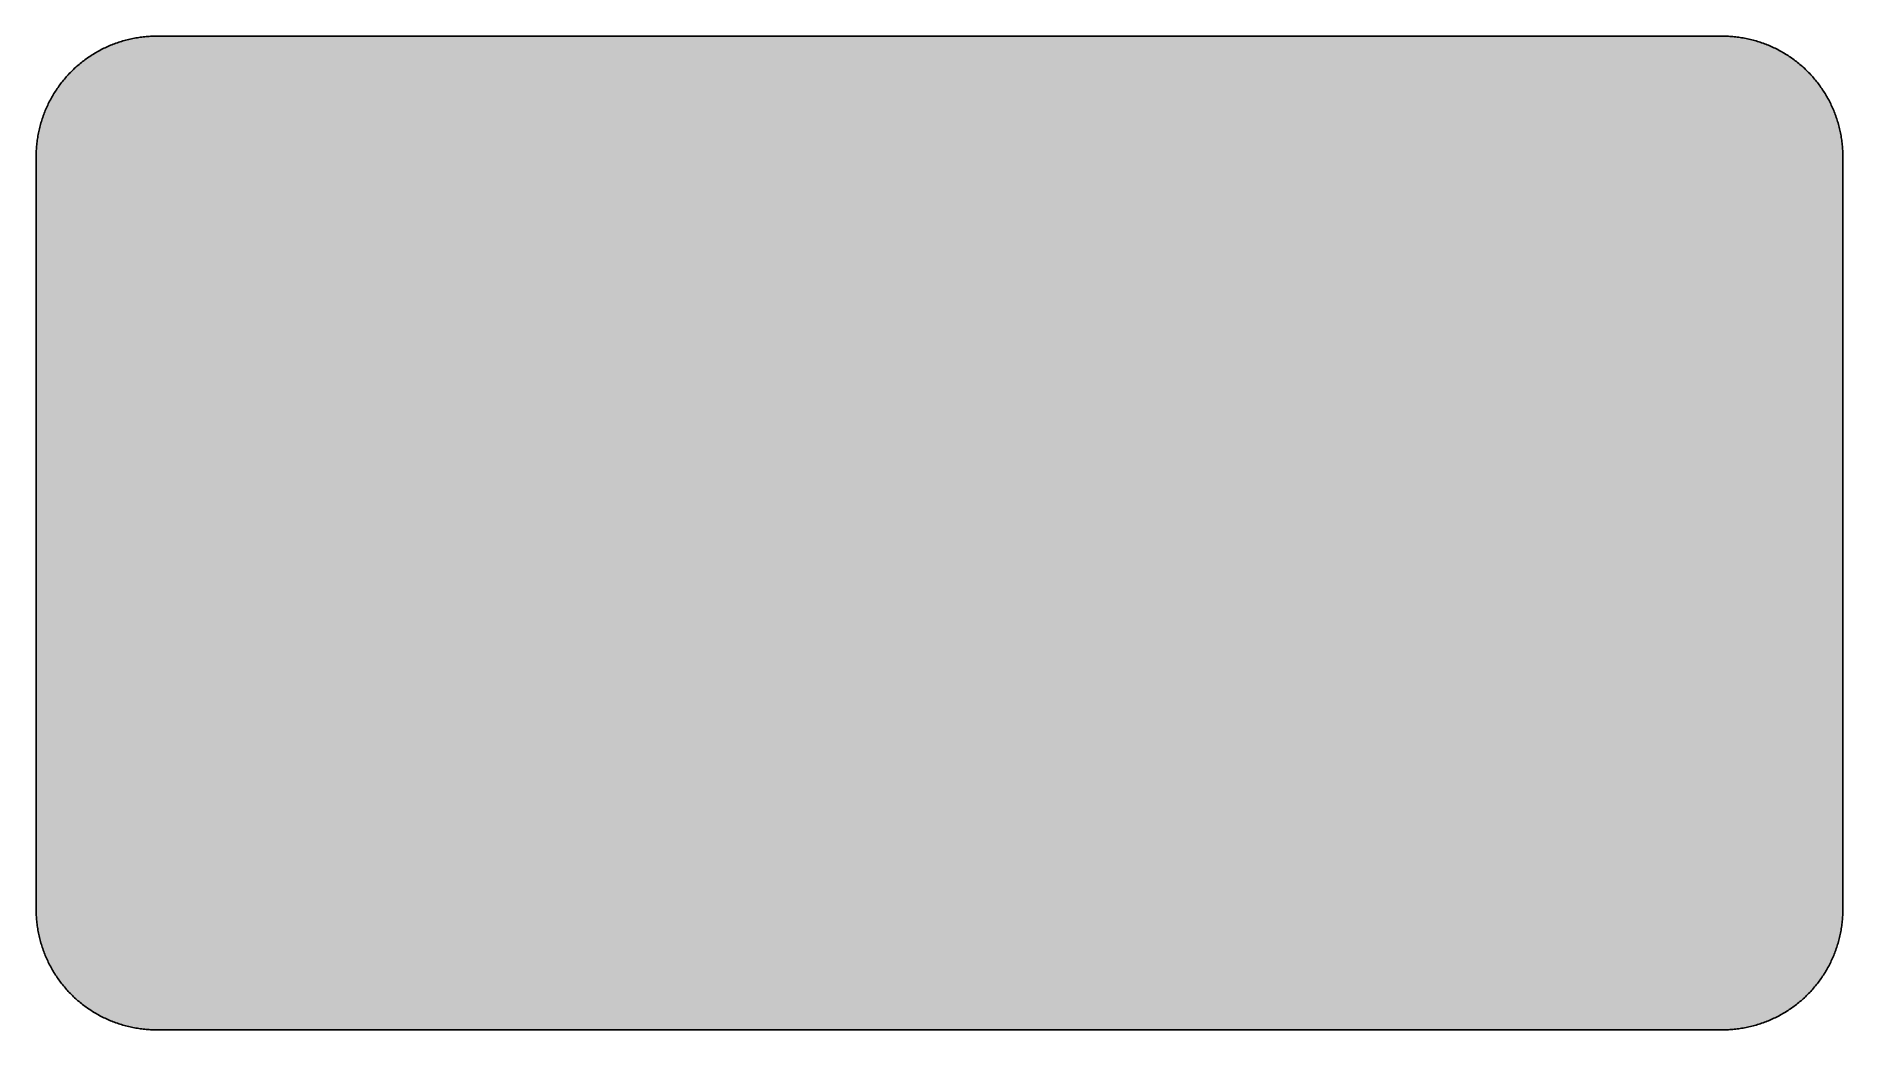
# Model space of a CAD drawing. Header units: millimetres. Extents: x 0 to 212, y 0 to 116.
import ezdxf

# ---------------------------------------------------------------- set-up
doc = ezdxf.new("R2010")
doc.units = ezdxf.units.MM

msp = doc.modelspace()

# ---------------------------------------------------------------- hatches: boundary and pattern name
msp.add_hatch(color=254).paths.add_polyline_path([(14.1633, 0.0536), (13.9878, 0.0533), (13.8125, 0.0559), (13.6373, 0.061), (13.462, 0.0686), (13.2893, 0.0787), (13.114, 0.0914), (12.9413, 0.1041), (12.7686, 0.1219), (12.5959, 0.1397), (12.4231, 0.16), (12.2504, 0.1829), (12.0777, 0.2057), (11.9075, 0.2337), (11.7373, 0.2616), (11.5672, 0.2921), (11.397, 0.3251), (11.2268, 0.3607), (11.0592, 0.3988), (10.8915, 0.4369), (10.7239, 0.4775), (10.5562, 0.5207), (10.3886, 0.5664), (10.2235, 0.6121), (10.0584, 0.6629), (9.8933, 0.7137), (9.7307, 0.7671), (9.5682, 0.8204), (9.4056, 0.8788), (9.2431, 0.9373), (9.083, 0.9982), (8.923, 1.0617), (8.763, 1.1252), (8.6055, 1.1938), (8.4455, 1.2624), (8.2906, 1.331), (8.1331, 1.4046), (7.9781, 1.4783), (7.8232, 1.5545), (7.6708, 1.6332), (7.5184, 1.7145), (7.366, 1.7958), (7.2161, 1.8796), (7.0663, 1.966), (6.919, 2.0523), (6.7716, 2.1438), (6.6243, 2.2352), (6.4795, 2.3266), (6.3348, 2.4232), (6.19, 2.5197), (6.0477, 2.6187), (5.908, 2.7178), (5.7683, 2.8194), (5.6286, 2.9235), (5.4915, 3.0302), (5.3543, 3.1369), (5.2197, 3.2461), (5.0851, 3.3579), (4.953, 3.4722), (4.8209, 3.5865), (4.6914, 3.7033), (4.5644, 3.8202), (4.4348, 3.9395), (4.3104, 4.0615), (4.1859, 4.1859), (4.0615, 4.3104), (3.9395, 4.4348), (3.8202, 4.5618), (3.7033, 4.6914), (3.5865, 4.8209), (3.4722, 4.953), (3.3579, 5.0851), (3.2487, 5.2197), (3.1369, 5.3543), (3.0302, 5.4915), (2.9235, 5.6286), (2.8194, 5.7683), (2.7178, 5.908), (2.6187, 6.0477), (2.5197, 6.19), (2.4232, 6.3348), (2.3266, 6.477), (2.2352, 6.6243), (2.1438, 6.7691), (2.0523, 6.919), (1.966, 7.0663), (1.8796, 7.2161), (1.7958, 7.366), (1.7145, 7.5184), (1.6332, 7.6708), (1.5545, 7.8232), (1.4783, 7.9781), (1.4046, 8.1331), (1.331, 8.2906), (1.2598, 8.4455), (1.1913, 8.603), (1.1252, 8.763), (1.0592, 8.923), (0.9982, 9.083), (0.9373, 9.2431), (0.8763, 9.4056), (0.8204, 9.5682), (0.7645, 9.7307), (0.7112, 9.8933), (0.6604, 10.0584), (0.6121, 10.2235), (0.5639, 10.3911), (0.5207, 10.5562), (0.4775, 10.7239), (0.4343, 10.8915), (0.3962, 11.0592), (0.3607, 11.2268), (0.3251, 11.397), (0.2921, 11.5672), (0.2616, 11.7373), (0.2311, 11.9075), (0.2057, 12.0802), (0.1803, 12.2504), (0.1575, 12.4231), (0.1372, 12.5959), (0.1194, 12.7686), (0.1041, 12.9413), (0.0889, 13.1166), (0.0787, 13.2893), (0.0686, 13.4645), (0.061, 13.6373), (0.0559, 13.8125), (0.0508, 13.9878), (0.0508, 14.163), (0.0522, 102.3592), (0.0508, 102.5322), (0.0559, 102.7074), (0.061, 102.8827), (0.0686, 103.058), (0.0787, 103.2307), (0.0889, 103.4059), (0.1041, 103.5787), (0.1194, 103.7514), (0.1372, 103.9241), (0.1575, 104.0968), (0.1803, 104.2695), (0.2057, 104.4423), (0.2311, 104.6124), (0.2616, 104.7826), (0.2921, 104.9528), (0.3251, 105.123), (0.3607, 105.2932), (0.3962, 105.4608), (0.4343, 105.6284), (0.4775, 105.7961), (0.5207, 105.9637), (0.5639, 106.1314), (0.6121, 106.2965), (0.6604, 106.4616), (0.7112, 106.6267), (0.7645, 106.7892), (0.8204, 106.9518), (0.8763, 107.1143), (0.9373, 107.2769), (0.9982, 107.4369), (1.0592, 107.5969), (1.1252, 107.757), (1.1913, 107.9144), (1.2598, 108.0745), (1.331, 108.2294), (1.4046, 108.3869), (1.4783, 108.5418), (1.5545, 108.6968), (1.6332, 108.8492), (1.7145, 109.0016), (1.7958, 109.154), (1.8796, 109.3038), (1.966, 109.4537), (2.0523, 109.601), (2.1438, 109.7483), (2.2352, 109.8956), (2.3266, 110.0404), (2.4232, 110.1852), (2.5197, 110.33), (2.6187, 110.4722), (2.7178, 110.6119), (2.8194, 110.7516), (2.9235, 110.8913), (3.0302, 111.0285), (3.1369, 111.1656), (3.2487, 111.3003), (3.3579, 111.4349), (3.4722, 111.567), (3.5865, 111.699), (3.7033, 111.8286), (3.8202, 111.9556), (3.9395, 112.0851), (4.0615, 112.2096), (4.1859, 112.334), (4.3104, 112.4585), (4.4348, 112.5804), (4.5644, 112.6998), (4.6914, 112.8166), (4.8209, 112.9335), (4.953, 113.0478), (5.0851, 113.1621), (5.2197, 113.2713), (5.3543, 113.3831), (5.4915, 113.4897), (5.6286, 113.5964), (5.7683, 113.7006), (5.908, 113.8022), (6.0477, 113.9012), (6.19, 114.0003), (6.3348, 114.0968), (6.4795, 114.1933), (6.6243, 114.2848), (6.7716, 114.3762), (6.919, 114.4676), (7.0663, 114.554), (7.2161, 114.6404), (7.366, 114.7242), (7.5184, 114.8055), (7.6708, 114.8867), (7.8232, 114.9655), (7.9781, 115.0417), (8.1331, 115.1153), (8.2906, 115.189), (8.4455, 115.2601), (8.6055, 115.3287), (8.763, 115.3947), (8.923, 115.4608), (9.083, 115.5217), (9.2431, 115.5827), (9.4056, 115.6437), (9.5682, 115.6995), (9.7307, 115.7554), (9.8933, 115.8088), (10.0584, 115.8596), (10.2235, 115.9078), (10.3886, 115.9561), (10.5562, 115.9993), (10.7239, 116.0424), (10.8915, 116.0856), (11.0592, 116.1237), (11.2268, 116.1593), (11.397, 116.1948), (11.5672, 116.2279), (11.7373, 116.2583), (11.9075, 116.2888), (12.0777, 116.3142), (12.2504, 116.3396), (12.4231, 116.3625), (12.5959, 116.3828), (12.7686, 116.4006), (12.9413, 116.4158), (13.114, 116.4311), (13.2893, 116.4412), (13.462, 116.4514), (13.6373, 116.459), (13.8125, 116.4641), (13.9878, 116.4692), (14.163, 116.4692), (197.6078, 116.4703), (197.7822, 116.4692), (197.9574, 116.4641), (198.1327, 116.459), (198.3054, 116.4514), (198.4807, 116.4412), (198.6534, 116.4311), (198.8287, 116.4158), (199.0014, 116.4006), (199.1741, 116.3828), (199.3468, 116.3625), (199.5195, 116.3396), (199.6897, 116.3142), (199.8624, 116.2888), (200.0326, 116.2583), (200.2028, 116.2279), (200.373, 116.1948), (200.5432, 116.1593), (200.7108, 116.1237), (200.8784, 116.0856), (201.0461, 116.0424), (201.2137, 115.9993), (201.3788, 115.9561), (201.5465, 115.9078), (201.7116, 115.8596), (201.8767, 115.8088), (202.0392, 115.7554), (202.2018, 115.6995), (202.3643, 115.6437), (202.5269, 115.5827), (202.6869, 115.5217), (202.8469, 115.4608), (203.007, 115.3947), (203.167, 115.3287), (203.3245, 115.2601), (203.4794, 115.189), (203.6369, 115.1153), (203.7918, 115.0417), (203.9468, 114.9655), (204.0992, 114.8867), (204.2516, 114.8055), (204.404, 114.7242), (204.5538, 114.6404), (204.7037, 114.554), (204.8535, 114.4676), (205.0009, 114.3762), (205.1456, 114.2848), (205.293, 114.1933), (205.4352, 114.0968), (205.58, 114.0003), (205.7222, 113.9012), (205.8619, 113.8022), (206.0016, 113.7006), (206.1413, 113.5964), (206.2785, 113.4897), (206.4156, 113.3831), (206.5503, 113.2713), (206.6849, 113.1621), (206.817, 113.0478), (206.949, 112.9335), (207.0786, 112.8166), (207.2081, 112.6998), (207.3351, 112.5804), (207.4596, 112.4585), (207.584, 112.334), (207.7085, 112.2096), (207.8304, 112.0851), (207.9498, 111.9556), (208.0666, 111.8286), (208.1835, 111.699), (208.2978, 111.567), (208.4121, 111.4349), (208.5238, 111.3003), (208.6331, 111.1656), (208.7397, 111.0285), (208.8464, 110.8913), (208.9506, 110.7516), (209.0522, 110.6119), (209.1512, 110.4722), (209.2503, 110.33), (209.3468, 110.1852), (209.4433, 110.0404), (209.5348, 109.8956), (209.6262, 109.7483), (209.7176, 109.601), (209.804, 109.4537), (209.8904, 109.3038), (209.9742, 109.154), (210.0555, 109.0016), (210.1367, 108.8492), (210.2155, 108.6968), (210.2917, 108.5418), (210.3653, 108.3869), (210.439, 108.2294), (210.5076, 108.0745), (210.5762, 107.9144), (210.6447, 107.757), (210.7082, 107.5969), (210.7717, 107.4369), (210.8327, 107.2769), (210.8911, 107.1143), (210.9495, 106.9518), (211.0029, 106.7892), (211.0562, 106.6267), (211.107, 106.4616), (211.1578, 106.2965), (211.2035, 106.1314), (211.2493, 105.9637), (211.2924, 105.7961), (211.3331, 105.6284), (211.3712, 105.4608), (211.4093, 105.2932), (211.4448, 105.123), (211.4779, 104.9528), (211.5083, 104.7826), (211.5363, 104.6124), (211.5642, 104.4423), (211.5871, 104.2695), (211.6099, 104.0968), (211.6303, 103.9241), (211.648, 103.7514), (211.6658, 103.5787), (211.6785, 103.4059), (211.6912, 103.2307), (211.7014, 103.058), (211.709, 102.8827), (211.7141, 102.7074), (211.7166, 102.5322), (211.7166, 102.3569), (211.7189, 14.1647), (211.7166, 13.9878), (211.7141, 13.8125), (211.709, 13.6373), (211.7014, 13.4645), (211.6912, 13.2893), (211.6785, 13.1166), (211.6658, 12.9413), (211.648, 12.7686), (211.6303, 12.5959), (211.6099, 12.4231), (211.5871, 12.2504), (211.5642, 12.0802), (211.5363, 11.9075), (211.5083, 11.7373), (211.4779, 11.5672), (211.4448, 11.397), (211.4093, 11.2268), (211.3712, 11.0592), (211.3331, 10.8915), (211.2924, 10.7239), (211.2493, 10.5562), (211.2035, 10.3911), (211.1578, 10.2235), (211.107, 10.0584), (211.0562, 9.8933), (211.0029, 9.7307), (210.9495, 9.5682), (210.8911, 9.4056), (210.8327, 9.2431), (210.7717, 9.083), (210.7082, 8.923), (210.6447, 8.763), (210.5762, 8.603), (210.5076, 8.4455), (210.439, 8.2906), (210.3653, 8.1331), (210.2917, 7.9781), (210.2155, 7.8232), (210.1367, 7.6708), (210.0555, 7.5184), (209.9742, 7.366), (209.8904, 7.2161), (209.804, 7.0663), (209.7176, 6.919), (209.6262, 6.7691), (209.5348, 6.6243), (209.4433, 6.477), (209.3468, 6.3348), (209.2503, 6.19), (209.1512, 6.0477), (209.0522, 5.908), (208.9506, 5.7683), (208.8464, 5.6286), (208.7397, 5.4915), (208.6331, 5.3543), (208.5238, 5.2197), (208.4121, 5.0851), (208.2978, 4.953), (208.1835, 4.8209), (208.0666, 4.6914), (207.9498, 4.5618), (207.8304, 4.4348), (207.7085, 4.3104), (207.584, 4.1859), (207.4596, 4.0615), (207.3351, 3.9395), (207.2081, 3.8202), (207.0786, 3.7033), (206.949, 3.5865), (206.817, 3.4722), (206.6849, 3.3579), (206.5503, 3.2461), (206.4156, 3.1369), (206.2785, 3.0302), (206.1413, 2.9235), (206.0016, 2.8194), (205.8619, 2.7178), (205.7222, 2.6187), (205.58, 2.5197), (205.4352, 2.4232), (205.293, 2.3266), (205.1456, 2.2352), (205.0009, 2.1438), (204.8535, 2.0523), (204.7037, 1.966), (204.5538, 1.8796), (204.404, 1.7958), (204.2516, 1.7145), (204.0992, 1.6332), (203.9468, 1.5545), (203.7918, 1.4783), (203.6369, 1.4046), (203.4794, 1.331), (203.3245, 1.2624), (203.167, 1.1938), (203.007, 1.1252), (202.8469, 1.0617), (202.6869, 0.9982), (202.5269, 0.9373), (202.3643, 0.8788), (202.2018, 0.8204), (202.0392, 0.7671), (201.8767, 0.7137), (201.7116, 0.6629), (201.5465, 0.6121), (201.3788, 0.5664), (201.2137, 0.5207), (201.0461, 0.4775), (200.8784, 0.4369), (200.7108, 0.3988), (200.5432, 0.3607), (200.373, 0.3251), (200.2028, 0.2921), (200.0326, 0.2616), (199.8624, 0.2337), (199.6897, 0.2057), (199.5195, 0.1829), (199.3468, 0.16), (199.1741, 0.1397), (199.0014, 0.1219), (198.8287, 0.1041), (198.6534, 0.0914), (198.4807, 0.0787), (198.3054, 0.0686), (198.1327, 0.061), (197.9574, 0.0559), (197.7822, 0.0533), (197.6069, 0.0533)])
h = msp.add_hatch(color=59)
h.paths.add_polyline_path([(14.1633, 3.5814), (13.8887, 3.5839), (13.6169, 3.5941), (13.3477, 3.6119), (13.081, 3.6347), (12.8143, 3.6652), (12.5501, 3.7008), (12.2885, 3.7465), (12.0294, 3.7948), (11.7729, 3.8506), (11.5164, 3.9141), (11.2649, 3.9827), (11.016, 4.0564), (10.7671, 4.1351), (10.5232, 4.2215), (10.2819, 4.3129), (10.0432, 4.412), (9.8069, 4.5161), (9.5733, 4.6228), (9.3447, 4.7371), (9.1186, 4.8565), (8.8951, 4.9809), (8.6741, 5.113), (8.4582, 5.2476), (8.2448, 5.3873), (8.0366, 5.5321), (7.8308, 5.682), (7.6276, 5.8369), (7.4295, 5.9969), (7.2365, 6.1595), (7.046, 6.3297), (6.8605, 6.5024), (6.6777, 6.6802), (6.5024, 6.8605), (6.3271, 7.046), (6.1595, 7.2365), (5.9969, 7.432), (5.8369, 7.6302), (5.682, 7.8308), (5.5321, 8.0366), (5.3873, 8.2448), (5.2451, 8.4582), (5.1105, 8.6741), (4.9809, 8.8951), (4.8565, 9.1186), (4.7371, 9.3447), (4.6228, 9.5758), (4.5136, 9.8069), (4.4094, 10.0432), (4.3129, 10.2819), (4.2215, 10.5232), (4.1351, 10.7696), (4.0538, 11.016), (3.9802, 11.2649), (3.9116, 11.5189), (3.8506, 11.7729), (3.7948, 12.0294), (3.744, 12.2911), (3.7008, 12.5527), (3.6627, 12.8143), (3.6322, 13.081), (3.6093, 13.3502), (3.5916, 13.6195), (3.5814, 13.8913), (3.5789, 14.163), (3.58, 102.3592), (3.5814, 102.6312), (3.5916, 102.903), (3.6093, 103.1723), (3.6322, 103.439), (3.6627, 103.7057), (3.7008, 103.9698), (3.744, 104.2314), (3.7948, 104.4905), (3.8506, 104.7471), (3.9116, 105.0036), (3.9802, 105.2551), (4.0538, 105.504), (4.1351, 105.7529), (4.2215, 105.9967), (4.3129, 106.238), (4.4094, 106.4768), (4.5136, 106.713), (4.6228, 106.9467), (4.7371, 107.1753), (4.8565, 107.4014), (4.9809, 107.6249), (5.1105, 107.8459), (5.2451, 108.0618), (5.3873, 108.2751), (5.5321, 108.4834), (5.682, 108.6891), (5.8369, 108.8923), (5.9969, 109.0905), (6.1595, 109.2835), (6.3271, 109.474), (6.5024, 109.6594), (6.6777, 109.8423), (6.8605, 110.0176), (7.046, 110.1928), (7.2365, 110.3605), (7.4295, 110.523), (7.6276, 110.683), (7.8308, 110.838), (8.0366, 110.9878), (8.2448, 111.1326), (8.4582, 111.2749), (8.6741, 111.4095), (8.8951, 111.539), (9.1186, 111.6635), (9.3447, 111.7829), (9.5733, 111.8972), (9.8069, 112.0064), (10.0432, 112.1105), (10.2819, 112.207), (10.5232, 112.2985), (10.7671, 112.3848), (11.016, 112.4661), (11.2649, 112.5398), (11.5164, 112.6084), (11.7729, 112.6693), (12.0294, 112.7252), (12.2885, 112.776), (12.5501, 112.8192), (12.8143, 112.8573), (13.081, 112.8878), (13.3477, 112.9106), (13.6169, 112.9284), (13.8887, 112.9386), (14.163, 112.9411), (197.6078, 112.9425), (197.8787, 112.9386), (198.1505, 112.9284), (198.4197, 112.9106), (198.689, 112.8878), (198.9557, 112.8573), (199.2173, 112.8192), (199.4789, 112.776), (199.7405, 112.7252), (199.9971, 112.6693), (200.2511, 112.6084), (200.5051, 112.5398), (200.754, 112.4661), (201.0004, 112.3848), (201.2467, 112.2985), (201.488, 112.207), (201.7268, 112.1105), (201.963, 112.0064), (202.1942, 111.8972), (202.4253, 111.7829), (202.6514, 111.6635), (202.8749, 111.539), (203.0959, 111.4095), (203.3118, 111.2749), (203.5251, 111.1326), (203.7334, 110.9878), (203.9391, 110.838), (204.1398, 110.683), (204.3379, 110.523), (204.5335, 110.3605), (204.724, 110.1928), (204.9094, 110.0176), (205.0898, 109.8423), (205.2676, 109.6594), (205.4403, 109.474), (205.6105, 109.2835), (205.773, 109.0905), (205.933, 108.8923), (206.088, 108.6891), (206.2378, 108.4834), (206.3826, 108.2751), (206.5223, 108.0618), (206.6569, 107.8459), (206.789, 107.6249), (206.9135, 107.4014), (207.0329, 107.1753), (207.1472, 106.9467), (207.2538, 106.713), (207.358, 106.4768), (207.457, 106.238), (207.5485, 105.9967), (207.6348, 105.7529), (207.7136, 105.504), (207.7872, 105.2551), (207.8558, 105.0036), (207.9193, 104.7471), (207.9752, 104.4905), (208.0235, 104.2314), (208.0692, 103.9698), (208.1047, 103.7057), (208.1352, 103.439), (208.1581, 103.1723), (208.1759, 102.903), (208.186, 102.6312), (208.1911, 102.3569), (208.1911, 14.1647), (208.186, 13.8913), (208.1759, 13.6195), (208.1581, 13.3502), (208.1352, 13.081), (208.1047, 12.8143), (208.0692, 12.5527), (208.0235, 12.2911), (207.9752, 12.0294), (207.9193, 11.7729), (207.8558, 11.5189), (207.7872, 11.2649), (207.7136, 11.016), (207.6348, 10.7696), (207.5485, 10.5232), (207.457, 10.2819), (207.358, 10.0432), (207.2538, 9.8069), (207.1472, 9.5758), (207.0329, 9.3447), (206.9135, 9.1186), (206.789, 8.8951), (206.6569, 8.6741), (206.5223, 8.4582), (206.3826, 8.2448), (206.2378, 8.0366), (206.088, 7.8308), (205.933, 7.6302), (205.773, 7.432), (205.6105, 7.2365), (205.4403, 7.046), (205.2676, 6.8605), (205.0898, 6.6802), (204.9094, 6.5024), (204.724, 6.3297), (204.5335, 6.1595), (204.3379, 5.9969), (204.1398, 5.8369), (203.9391, 5.682), (203.7334, 5.5321), (203.5251, 5.3873), (203.3118, 5.2476), (203.0959, 5.113), (202.8749, 4.9809), (202.6514, 4.8565), (202.4253, 4.7371), (202.1942, 4.6228), (201.963, 4.5161), (201.7268, 4.412), (201.488, 4.3129), (201.2467, 4.2215), (201.0004, 4.1351), (200.754, 4.0564), (200.5051, 3.9827), (200.2511, 3.9141), (199.9971, 3.8506), (199.7405, 3.7948), (199.4789, 3.7465), (199.2173, 3.7008), (198.9557, 3.6652), (198.689, 3.6347), (198.4197, 3.6119), (198.1505, 3.5941), (197.8787, 3.5839), (197.6069, 3.5789)])
h.paths.add_polyline_path([(14.1633, 8.8731), (14.0259, 8.8748), (13.8887, 8.8798), (13.7541, 8.8875), (13.622, 8.9002), (13.4874, 8.9154), (13.3553, 8.9332), (13.2258, 8.9535), (13.0962, 8.9789), (12.9667, 9.0068), (12.8397, 9.0373), (12.7127, 9.0729), (12.5882, 9.1084), (12.4663, 9.1491), (12.3419, 9.1923), (12.2225, 9.238), (12.1031, 9.2888), (11.9837, 9.3396), (11.8694, 9.3929), (11.7526, 9.4513), (11.6408, 9.5098), (11.5291, 9.5733), (11.4198, 9.6368), (11.3106, 9.7053), (11.2039, 9.7765), (11.0998, 9.8476), (10.9957, 9.9238), (10.8966, 10), (10.7975, 10.0787), (10.6985, 10.1625), (10.6045, 10.2464), (10.5105, 10.3327), (10.4216, 10.4216), (10.3327, 10.5131), (10.2464, 10.6045), (10.16, 10.701), (10.0787, 10.7975), (10, 10.8966), (9.9212, 10.9982), (9.8476, 11.0998), (9.7739, 11.2039), (9.7053, 11.3106), (9.6368, 11.4198), (9.5707, 11.5291), (9.5098, 11.6408), (9.4488, 11.7551), (9.3929, 11.8694), (9.337, 11.9863), (9.2862, 12.1031), (9.238, 12.2225), (9.1923, 12.3444), (9.1491, 12.4663), (9.1084, 12.5908), (9.0703, 12.7152), (9.0373, 12.8397), (9.0068, 12.9692), (8.9789, 13.0962), (8.9535, 13.2258), (8.9306, 13.3579), (8.9129, 13.4899), (8.8976, 13.622), (8.8849, 13.7566), (8.8773, 13.8913), (8.8722, 14.0259), (8.8697, 14.163), (8.8717, 102.3592), (8.8722, 102.4941), (8.8773, 102.6312), (8.8849, 102.7659), (8.8976, 102.8979), (8.9129, 103.0326), (8.9306, 103.1646), (8.9535, 103.2942), (8.9789, 103.4237), (9.0068, 103.5533), (9.0373, 103.6803), (9.0703, 103.8073), (9.1084, 103.9317), (9.1491, 104.0536), (9.1923, 104.1781), (9.238, 104.2975), (9.2862, 104.4169), (9.337, 104.5362), (9.3929, 104.6505), (9.4488, 104.7674), (9.5098, 104.8791), (9.5707, 104.9909), (9.6368, 105.1001), (9.7053, 105.2093), (9.7739, 105.316), (9.8476, 105.4202), (9.9212, 105.5243), (10, 105.6234), (10.0787, 105.7224), (10.16, 105.8215), (10.2464, 105.9155), (10.3327, 106.0094), (10.4216, 106.0983), (10.5105, 106.1872), (10.6045, 106.2736), (10.6985, 106.36), (10.7975, 106.4412), (10.8966, 106.52), (10.9957, 106.5987), (11.0998, 106.6724), (11.2039, 106.746), (11.3106, 106.8146), (11.4198, 106.8832), (11.5291, 106.9492), (11.6408, 107.0102), (11.7526, 107.0712), (11.8694, 107.127), (11.9837, 107.1829), (12.1031, 107.2337), (12.2225, 107.282), (12.3419, 107.3277), (12.4663, 107.3709), (12.5882, 107.4115), (12.7127, 107.4496), (12.8397, 107.4826), (12.9667, 107.5131), (13.0962, 107.5411), (13.2258, 107.5665), (13.3553, 107.5893), (13.4874, 107.6071), (13.622, 107.6223), (13.7541, 107.635), (13.8887, 107.6427), (14.0259, 107.6477), (14.163, 107.6503), (197.6078, 107.6508), (197.7441, 107.6477), (197.8787, 107.6427), (198.0133, 107.635), (198.1479, 107.6223), (198.28, 107.6071), (198.4121, 107.5893), (198.5442, 107.5665), (198.6737, 107.5411), (198.8007, 107.5131), (198.9303, 107.4826), (199.0547, 107.4496), (199.1792, 107.4115), (199.3036, 107.3709), (199.4256, 107.3277), (199.5475, 107.282), (199.6669, 107.2337), (199.7837, 107.1829), (199.9005, 107.127), (200.0148, 107.0712), (200.1291, 107.0102), (200.2409, 106.9492), (200.3501, 106.8832), (200.4593, 106.8146), (200.566, 106.746), (200.6702, 106.6724), (200.7718, 106.5987), (200.8734, 106.52), (200.9724, 106.4412), (201.0689, 106.36), (201.1655, 106.2736), (201.2569, 106.1872), (201.3483, 106.0983), (201.4372, 106.0094), (201.5236, 105.9155), (201.6074, 105.8215), (201.6912, 105.7224), (201.77, 105.6234), (201.8462, 105.5243), (201.9224, 105.4202), (201.9935, 105.316), (202.0646, 105.2093), (202.1332, 105.1001), (202.1967, 104.9909), (202.2602, 104.8791), (202.3186, 104.7674), (202.377, 104.6505), (202.4304, 104.5362), (202.4812, 104.4169), (202.532, 104.2975), (202.5777, 104.1781), (202.6209, 104.0536), (202.6615, 103.9317), (202.6971, 103.8073), (202.7326, 103.6803), (202.7631, 103.5533), (202.7911, 103.4237), (202.8165, 103.2942), (202.8368, 103.1646), (202.8546, 103.0326), (202.8698, 102.8979), (202.8825, 102.7659), (202.8901, 102.6312), (202.8952, 102.4941), (202.8977, 102.3569), (202.8994, 14.1647), (202.8952, 14.0259), (202.8901, 13.8913), (202.8825, 13.7566), (202.8698, 13.622), (202.8546, 13.4899), (202.8368, 13.3579), (202.8165, 13.2258), (202.7911, 13.0962), (202.7631, 12.9692), (202.7326, 12.8397), (202.6971, 12.7152), (202.6615, 12.5908), (202.6209, 12.4663), (202.5777, 12.3444), (202.532, 12.2225), (202.4812, 12.1031), (202.4304, 11.9863), (202.377, 11.8694), (202.3186, 11.7551), (202.2602, 11.6408), (202.1967, 11.5291), (202.1332, 11.4198), (202.0646, 11.3106), (201.9935, 11.2039), (201.9224, 11.0998), (201.8462, 10.9982), (201.77, 10.8966), (201.6912, 10.7975), (201.6074, 10.701), (201.5236, 10.6045), (201.4372, 10.5131), (201.3483, 10.4216), (201.2569, 10.3327), (201.1655, 10.2464), (201.0689, 10.1625), (200.9724, 10.0787), (200.8734, 10), (200.7718, 9.9238), (200.6702, 9.8476), (200.566, 9.7765), (200.4593, 9.7053), (200.3501, 9.6368), (200.2409, 9.5733), (200.1291, 9.5098), (200.0148, 9.4513), (199.9005, 9.3929), (199.7837, 9.3396), (199.6669, 9.2888), (199.5475, 9.238), (199.4256, 9.1923), (199.3036, 9.1491), (199.1792, 9.1084), (199.0547, 9.0729), (198.9303, 9.0373), (198.8007, 9.0068), (198.6737, 8.9789), (198.5442, 8.9535), (198.4121, 8.9332), (198.28, 8.9154), (198.1479, 8.9002), (198.0133, 8.8875), (197.8787, 8.8798), (197.7441, 8.8748), (197.6069, 8.8722)], flags=16)
h = msp.add_hatch(color=59)
h.paths.add_polyline_path([(51.205, 51.6474), (51.2039, 51.7119), (51.2039, 51.7804), (51.2064, 51.8465), (51.2089, 51.9125), (51.2115, 51.9811), (51.2166, 52.0471), (51.2191, 52.1132), (51.2242, 52.1792), (51.2318, 52.2478), (51.2369, 52.3138), (51.2445, 52.3799), (51.2521, 52.4459), (51.2597, 52.512), (51.2699, 52.578), (51.2801, 52.644), (51.2902, 52.7075), (51.3004, 52.7736), (51.3131, 52.8396), (51.3258, 52.9057), (51.3385, 52.9692), (51.3512, 53.0352), (51.3664, 53.0987), (51.3817, 53.1647), (51.3969, 53.2282), (51.4121, 53.2917), (51.4299, 53.3578), (51.4477, 53.4213), (51.4655, 53.4848), (51.4833, 53.5483), (51.5036, 53.6118), (51.5239, 53.6753), (51.5442, 53.7362), (51.5645, 53.7997), (51.5874, 53.8632), (51.6077, 53.9242), (51.6331, 53.9877), (51.656, 54.0487), (51.6814, 54.1096), (51.7042, 54.1706), (51.7296, 54.2341), (51.7576, 54.2925), (51.783, 54.3535), (51.8109, 54.4144), (51.8389, 54.4754), (51.8693, 54.5338), (51.8973, 54.5948), (51.9278, 54.6532), (51.9582, 54.7116), (51.9887, 54.7726), (52.0217, 54.831), (52.0522, 54.8869), (52.0852, 54.9453), (52.1183, 55.0037), (52.1538, 55.0596), (52.1868, 55.118), (52.2224, 55.1739), (52.258, 55.2298), (52.2961, 55.2856), (52.3316, 55.3415), (52.3697, 55.3974), (52.4078, 55.4533), (52.4485, 55.5066), (52.4866, 55.56), (52.5272, 55.6158), (53.8508, 57.38), (53.8937, 57.437), (53.9369, 57.4954), (53.9801, 57.5539), (54.0207, 57.6123), (54.0639, 57.6707), (54.1071, 57.7291), (54.1477, 57.7875), (54.1909, 57.846), (54.2315, 57.9069), (54.2722, 57.9653), (54.3128, 58.0238), (54.356, 58.0847), (54.3966, 58.1431), (54.4373, 58.2041), (54.4754, 58.2625), (54.516, 58.3235), (54.5567, 58.3844), (54.5948, 58.4454), (54.6354, 58.5038), (54.6735, 58.5648), (54.7141, 58.6257), (54.7522, 58.6867), (54.7903, 58.7477), (54.8284, 58.8112), (54.8665, 58.8721), (54.9046, 58.9331), (54.9427, 58.994), (54.9783, 59.0575), (55.0164, 59.1185), (55.0545, 59.1795), (55.0901, 59.243), (55.1256, 59.3039), (55.1637, 59.3674), (55.1993, 59.4309), (55.2348, 59.4919), (55.2704, 59.5554), (55.306, 59.6189), (55.3415, 59.6824), (55.3745, 59.7459), (55.4101, 59.8094), (55.4457, 59.8729), (55.4787, 59.9364), (55.5117, 59.9999), (55.5473, 60.0634), (55.5803, 60.1269), (55.6133, 60.1904), (55.6463, 60.2564), (55.6793, 60.3199), (55.7124, 60.3834), (55.7428, 60.4495), (55.7759, 60.513), (55.8063, 60.579), (55.8394, 60.645), (55.8698, 60.7085), (55.9003, 60.7746), (55.9333, 60.8406), (55.9638, 60.9041), (55.9943, 60.9702), (56.0222, 61.0362), (56.0527, 61.1022), (56.0832, 61.1683), (56.1111, 61.2343), (56.1416, 61.3004), (56.1696, 61.3664), (64.8931, 81.4073), (64.9326, 81.501), (64.9783, 81.5924), (65.0215, 81.6839), (65.0697, 81.7753), (65.118, 81.8642), (65.1662, 81.9531), (65.217, 82.0395), (65.2704, 82.1258), (65.3237, 82.2122), (65.3796, 82.296), (65.438, 82.3773), (65.4964, 82.4586), (65.5549, 82.5398), (65.6158, 82.6186), (65.6793, 82.6948), (65.7428, 82.7735), (65.8063, 82.8472), (65.8724, 82.9208), (65.9409, 82.9945), (66.0095, 83.0656), (66.0806, 83.1367), (66.1518, 83.2053), (66.2229, 83.2714), (66.2965, 83.3374), (66.3727, 83.4034), (66.4464, 83.4669), (66.5251, 83.5279), (66.6013, 83.5889), (66.6801, 83.6473), (66.7614, 83.7057), (66.8426, 83.7616), (66.9239, 83.8175), (67.0077, 83.8708), (67.0916, 83.9216), (67.1754, 83.9724), (67.2617, 84.0207), (67.3481, 84.0689), (67.4345, 84.1146), (67.5234, 84.1578), (67.6123, 84.201), (67.7037, 84.2416), (67.7926, 84.2823), (67.884, 84.3204), (67.978, 84.3559), (68.0695, 84.3915), (68.1634, 84.4245), (68.2574, 84.455), (68.3539, 84.4855), (68.4479, 84.5134), (68.5444, 84.5388), (68.641, 84.5617), (68.74, 84.5845), (68.8365, 84.6074), (68.9356, 84.6252), (69.0347, 84.643), (69.1337, 84.6582), (69.2328, 84.6734), (69.3344, 84.6861), (69.436, 84.6963), (69.5376, 84.7039), (69.6392, 84.7115), (69.7408, 84.7141), (69.8424, 84.7192), (69.944, 84.7192), (125.0678, 84.7203), (125.1687, 84.7192), (125.2728, 84.7141), (125.3744, 84.7115), (125.476, 84.7039), (125.5776, 84.6963), (125.6767, 84.6861), (125.7783, 84.6734), (125.8773, 84.6582), (125.9764, 84.643), (126.0754, 84.6252), (126.1745, 84.6074), (126.2736, 84.5845), (126.3701, 84.5617), (126.4666, 84.5388), (126.5631, 84.5134), (126.6596, 84.4855), (126.7536, 84.455), (126.8476, 84.4245), (126.9416, 84.3915), (127.0356, 84.3559), (127.127, 84.3204), (127.2184, 84.2823), (127.3099, 84.2416), (127.3988, 84.201), (127.4877, 84.1578), (127.5766, 84.1146), (127.6655, 84.0689), (127.7518, 84.0207), (127.8357, 83.9724), (127.922, 83.9216), (128.0058, 83.8708), (128.0897, 83.8175), (128.1709, 83.7616), (128.2522, 83.7057), (128.331, 83.6473), (128.4097, 83.5889), (128.4884, 83.5279), (128.5646, 83.4669), (128.6408, 83.4034), (128.717, 83.3374), (128.7907, 83.2714), (128.8618, 83.2053), (128.9329, 83.1367), (129.0041, 83.0656), (129.0726, 82.9945), (129.1387, 82.9208), (129.2047, 82.8472), (129.2708, 82.7735), (129.3343, 82.6948), (129.3978, 82.6186), (129.4587, 82.5398), (129.5171, 82.4586), (129.5756, 82.3773), (129.634, 82.296), (129.6899, 82.2122), (129.7432, 82.1258), (129.7965, 82.0395), (129.8473, 81.9531), (129.8956, 81.8642), (129.9439, 81.7753), (129.9921, 81.6839), (130.0353, 81.5924), (130.0785, 81.501), (130.1217, 81.407), (138.8428, 61.3678), (138.8694, 61.3004), (138.8999, 61.2343), (138.9304, 61.1683), (138.9583, 61.1022), (138.9888, 61.0362), (139.0193, 60.9702), (139.0498, 60.9041), (139.0802, 60.8406), (139.1107, 60.7746), (139.1412, 60.7085), (139.1742, 60.645), (139.2047, 60.579), (139.2377, 60.513), (139.2682, 60.4495), (139.3012, 60.3834), (139.3342, 60.3199), (139.3673, 60.2564), (139.4003, 60.1904), (139.4333, 60.1269), (139.4663, 60.0634), (139.4993, 59.9999), (139.5349, 59.9364), (139.5679, 59.8729), (139.6035, 59.8094), (139.6365, 59.7459), (139.6721, 59.6824), (139.7076, 59.6189), (139.7432, 59.5554), (139.7787, 59.4919), (139.8143, 59.4309), (139.8499, 59.3674), (139.8854, 59.3039), (139.921, 59.243), (139.9591, 59.1795), (139.9946, 59.1185), (140.0327, 59.0575), (140.0708, 58.994), (140.1064, 58.9331), (140.1445, 58.8721), (140.1826, 58.8112), (140.2207, 58.7477), (140.2588, 58.6867), (140.2994, 58.6257), (140.3375, 58.5648), (140.3756, 58.5038), (140.4163, 58.4454), (140.4544, 58.3844), (140.495, 58.3235), (140.5357, 58.2625), (140.5763, 58.2041), (140.6169, 58.1431), (140.6576, 58.0847), (140.6982, 58.0238), (140.7389, 57.9653), (140.7795, 57.9069), (140.8227, 57.846), (140.8633, 57.7875), (140.9065, 57.7291), (140.9471, 57.6707), (140.9903, 57.6123), (141.0335, 57.5539), (141.0767, 57.4954), (141.1199, 57.437), (141.163, 57.3786), (142.4862, 55.6161), (142.5245, 55.56), (142.5651, 55.5066), (142.6032, 55.4533), (142.6413, 55.3974), (142.6794, 55.3415), (142.7175, 55.2856), (142.7531, 55.2298), (142.7886, 55.1739), (142.8242, 55.118), (142.8598, 55.0596), (142.8928, 55.0037), (142.9258, 54.9453), (142.9588, 54.8869), (142.9918, 54.831), (143.0223, 54.7726), (143.0553, 54.7116), (143.0858, 54.6532), (143.1138, 54.5948), (143.1442, 54.5338), (143.1722, 54.4754), (143.2001, 54.4144), (143.2281, 54.3535), (143.256, 54.2925), (143.2814, 54.2341), (143.3068, 54.1706), (143.3322, 54.1096), (143.3576, 54.0487), (143.3805, 53.9877), (143.4033, 53.9242), (143.4262, 53.8632), (143.4465, 53.7997), (143.4694, 53.7362), (143.4897, 53.6753), (143.51, 53.6118), (143.5278, 53.5483), (143.5481, 53.4848), (143.5659, 53.4213), (143.5837, 53.3578), (143.5989, 53.2917), (143.6167, 53.2282), (143.6319, 53.1647), (143.6472, 53.0987), (143.6599, 53.0352), (143.6751, 52.9692), (143.6878, 52.9057), (143.7005, 52.8396), (143.7107, 52.7736), (143.7234, 52.7075), (143.7335, 52.644), (143.7411, 52.578), (143.7513, 52.512), (143.7589, 52.4459), (143.7665, 52.3799), (143.7742, 52.3138), (143.7818, 52.2478), (143.7869, 52.1792), (143.7919, 52.1132), (143.7945, 52.0471), (143.7996, 51.9811), (143.8021, 51.9125), (143.8046, 51.8465), (143.8072, 51.7804), (143.8072, 51.7119), (143.8072, 51.6458), (143.8092, 42.8279), (143.9774, 42.8295), (144.1475, 42.8346), (144.3177, 42.8447), (144.4854, 42.86), (144.6505, 42.8803), (144.8156, 42.9031), (144.9781, 42.9311), (145.1407, 42.9616), (145.3007, 42.9971), (145.4607, 43.0352), (145.6182, 43.0784), (145.7757, 43.1241), (145.9306, 43.1749), (146.083, 43.2283), (146.2329, 43.2867), (146.3827, 43.3476), (146.5301, 43.4111), (146.6748, 43.4797), (146.8196, 43.5508), (146.9619, 43.6245), (147.1016, 43.7032), (147.2387, 43.7845), (147.3733, 43.8683), (147.5054, 43.9572), (147.6375, 44.0461), (147.7645, 44.1401), (147.8915, 44.2366), (148.016, 44.3382), (148.1379, 44.4398), (148.2547, 44.544), (148.3716, 44.6532), (148.4859, 44.765), (148.5951, 44.8767), (148.7043, 44.9936), (148.8084, 45.1129), (148.9126, 45.2349), (149.0116, 45.3568), (149.1082, 45.4838), (149.2021, 45.6108), (149.2936, 45.7429), (149.3799, 45.8749), (149.4638, 46.0121), (149.545, 46.1493), (149.6238, 46.289), (149.7, 46.4287), (149.7711, 46.5734), (149.8371, 46.7182), (149.9032, 46.8655), (149.9641, 47.0154), (150.02, 47.1678), (150.0759, 47.3202), (150.1242, 47.4751), (150.1724, 47.6301), (150.2131, 47.7876), (150.2537, 47.9476), (150.2893, 48.1076), (150.3197, 48.2702), (150.3451, 48.4327), (150.3705, 48.5978), (150.3883, 48.7655), (150.4036, 48.9331), (150.4137, 49.1007), (150.4213, 49.2709), (150.4213, 49.4411), (150.4237, 56.0571), (150.4264, 56.2839), (150.434, 56.5099), (150.4493, 56.7334), (150.4671, 56.957), (150.4925, 57.1779), (150.5229, 57.3989), (150.561, 57.6174), (150.6017, 57.8333), (150.6474, 58.0466), (150.7007, 58.26), (150.7566, 58.4708), (150.8201, 58.6791), (150.8862, 58.8848), (150.9573, 59.088), (151.0335, 59.2887), (151.1148, 59.4893), (151.2011, 59.6849), (151.2926, 59.878), (151.3865, 60.071), (151.4881, 60.259), (151.5923, 60.4444), (151.699, 60.6298), (151.8133, 60.8101), (151.9301, 60.9854), (152.0495, 61.1607), (152.1739, 61.3334), (152.3035, 61.501), (152.4356, 61.6661), (152.5727, 61.8261), (152.715, 61.9862), (152.8572, 62.1411), (153.0071, 62.291), (153.1569, 62.4383), (153.3119, 62.5831), (153.4719, 62.7253), (153.6319, 62.8599), (153.797, 62.9945), (153.9646, 63.1241), (154.1374, 63.2485), (154.3126, 63.3679), (154.4879, 63.4848), (154.6682, 63.5991), (154.8536, 63.7057), (155.0391, 63.8099), (155.227, 63.9115), (155.4201, 64.0055), (155.6131, 64.0969), (155.8087, 64.1833), (156.0093, 64.2645), (156.21, 64.3407), (156.4132, 64.4119), (156.6189, 64.4779), (156.8272, 64.5414), (157.038, 64.5973), (157.2514, 64.6506), (157.4648, 64.6963), (157.6807, 64.737), (157.8991, 64.7725), (158.1201, 64.8056), (158.3411, 64.831), (158.5646, 64.8487), (158.7881, 64.864), (159.0142, 64.8716), (159.2428, 64.8741), (159.3545, 64.8767), (159.4688, 64.8818), (159.5806, 64.8894), (159.6923, 64.897), (159.8041, 64.9097), (159.9133, 64.9249), (160.0225, 64.9453), (160.1318, 64.9656), (160.2384, 64.9884), (160.3451, 65.0138), (160.4493, 65.0418), (160.5534, 65.0723), (160.6575, 65.1078), (160.7591, 65.1434), (160.8582, 65.1815), (160.9598, 65.2221), (161.0563, 65.2653), (161.1554, 65.311), (161.2494, 65.3567), (161.3433, 65.4075), (161.4373, 65.4583), (161.5288, 65.5142), (161.6202, 65.5701), (161.7091, 65.6285), (161.7955, 65.6895), (161.8818, 65.7504), (161.9656, 65.8165), (162.0469, 65.8825), (162.1282, 65.9511), (162.2069, 66.0197), (162.2857, 66.0933), (162.3593, 66.167), (162.4355, 66.2432), (162.5067, 66.3194), (162.5778, 66.3981), (162.6438, 66.4794), (162.7124, 66.5632), (162.7759, 66.6471), (162.8394, 66.7309), (162.8978, 66.8198), (162.9562, 66.9087), (163.0147, 66.9976), (163.068, 67.089), (163.1188, 67.183), (163.1696, 67.277), (163.2179, 67.3735), (163.261, 67.47), (163.3042, 67.5691), (163.3449, 67.6681), (163.383, 67.7672), (163.4211, 67.8713), (163.4541, 67.9729), (163.4846, 68.0771), (163.5125, 68.1838), (163.5379, 68.2879), (163.5633, 68.3971), (163.5836, 68.5038), (163.6014, 68.613), (163.6166, 68.7222), (163.6293, 68.834), (163.6395, 68.9458), (163.6471, 69.0575), (163.6497, 69.1718), (163.6522, 69.2861), (163.6529, 75.9008), (163.4693, 75.9485), (163.289, 76.0019), (163.1112, 76.0578), (162.9359, 76.1162), (162.7607, 76.1797), (162.5879, 76.2457), (162.4178, 76.3168), (162.2501, 76.3905), (162.0825, 76.4667), (161.9174, 76.5454), (161.7548, 76.6293), (161.5948, 76.7156), (161.4373, 76.8045), (161.2824, 76.8985), (161.1274, 76.9925), (160.975, 77.0915), (160.8277, 77.1931), (160.6804, 77.2973), (160.5356, 77.404), (160.3934, 77.5157), (160.2537, 77.6275), (160.114, 77.7443), (159.9794, 77.8612), (159.8473, 77.9831), (159.7177, 78.105), (159.5907, 78.232), (159.4663, 78.359), (159.3444, 78.4911), (159.225, 78.6232), (159.1081, 78.7603), (158.9964, 78.8975), (158.8846, 79.0372), (158.7754, 79.1794), (158.6713, 79.3242), (158.5697, 79.4715), (158.4706, 79.6188), (158.3741, 79.7712), (158.2801, 79.9236), (158.1912, 80.0786), (158.1023, 80.2335), (158.0185, 80.3935), (157.9397, 80.5536), (157.861, 80.7136), (157.7873, 80.8787), (157.7162, 81.0438), (157.6476, 81.2089), (157.5841, 81.3791), (157.5232, 81.5492), (157.4648, 81.7194), (157.4114, 81.8921), (157.3606, 82.0674), (157.3149, 82.2427), (157.2692, 82.4205), (157.2311, 82.5983), (157.193, 82.7761), (157.1625, 82.9564), (157.132, 83.1393), (157.1066, 83.3222), (157.0863, 83.505), (157.0685, 83.6905), (157.0558, 83.8759), (157.0457, 84.0613), (157.038, 84.2493), (157.038, 84.4372), (157.0383, 92.4373), (159.7946, 92.4373), (159.7946, 100.7054), (159.7939, 100.7466), (159.7965, 100.7897), (159.799, 100.8304), (159.8016, 100.8736), (159.8066, 100.9142), (159.8117, 100.9548), (159.8193, 100.9955), (159.827, 101.0361), (159.8346, 101.0768), (159.8447, 101.1174), (159.8549, 101.1555), (159.8676, 101.1961), (159.8803, 101.2342), (159.893, 101.2723), (159.9082, 101.3104), (159.9235, 101.3485), (159.9387, 101.3841), (159.9565, 101.4197), (159.9743, 101.4578), (159.9921, 101.4908), (160.0124, 101.5263), (160.0327, 101.5619), (160.053, 101.5949), (160.0759, 101.6279), (160.0987, 101.661), (160.1216, 101.694), (160.147, 101.7245), (160.1724, 101.7549), (160.1978, 101.7854), (160.2232, 101.8159), (160.2511, 101.8438), (160.2791, 101.8743), (160.307, 101.8997), (160.335, 101.9277), (160.3654, 101.9531), (160.3959, 101.981), (160.4264, 102.0039), (160.4569, 102.0293), (160.4899, 102.0521), (160.5229, 102.075), (160.5559, 102.0978), (160.589, 102.1182), (160.6245, 102.1385), (160.6601, 102.1588), (160.6956, 102.1766), (160.7312, 102.1944), (160.7668, 102.2121), (160.8049, 102.2274), (160.8404, 102.2426), (160.8785, 102.2579), (160.9166, 102.2706), (160.9547, 102.2833), (160.9954, 102.296), (161.0335, 102.3061), (161.0741, 102.3163), (161.1147, 102.3239), (161.1554, 102.3315), (161.196, 102.3391), (161.2367, 102.3442), (161.2773, 102.3493), (161.3205, 102.3518), (161.3611, 102.3569), (161.4043, 102.3569), (161.4475, 102.3569), (161.4907, 102.3569), (161.5313, 102.3569), (161.5745, 102.3518), (161.6151, 102.3493), (161.6583, 102.3442), (161.6989, 102.3391), (161.7396, 102.3315), (161.7802, 102.3239), (161.8209, 102.3163), (161.859, 102.3061), (161.8996, 102.296), (161.9377, 102.2833), (161.9783, 102.2706), (162.0164, 102.2579), (162.0545, 102.2426), (162.0901, 102.2274), (162.1282, 102.2121), (162.1638, 102.1944), (162.1993, 102.1766), (162.2349, 102.1588), (162.2704, 102.1385), (162.3035, 102.1182), (162.339, 102.0978), (162.372, 102.075), (162.4051, 102.0521), (162.4355, 102.0293), (162.4686, 102.0039), (162.499, 101.981), (162.5295, 101.9531), (162.56, 101.9277), (162.5879, 101.8997), (162.6159, 101.8743), (162.6438, 101.8438), (162.6718, 101.8159), (162.6972, 101.7854), (162.7226, 101.7549), (162.748, 101.7245), (162.7734, 101.694), (162.7962, 101.661), (162.8191, 101.6279), (162.8394, 101.5949), (162.8623, 101.5619), (162.8826, 101.5263), (162.9004, 101.4908), (162.9207, 101.4578), (162.9385, 101.4197), (162.9537, 101.3841), (162.9715, 101.3485), (162.9867, 101.3104), (162.9994, 101.2723), (163.0147, 101.2342), (163.0274, 101.1961), (163.0375, 101.1555), (163.0477, 101.1174), (163.0578, 101.0768), (163.068, 101.0361), (163.0756, 100.9955), (163.0807, 100.9548), (163.0883, 100.9142), (163.0909, 100.8736), (163.0959, 100.8304), (163.0985, 100.7897), (163.101, 100.7466), (163.101, 100.7034), (163.1019, 92.4373), (168.614, 92.4373), (168.614, 100.7054), (168.6128, 100.7466), (168.6154, 100.7897), (168.6179, 100.8304), (168.6204, 100.8736), (168.6255, 100.9142), (168.6306, 100.9548), (168.6382, 100.9955), (168.6458, 101.0361), (168.656, 101.0768), (168.6636, 101.1174), (168.6763, 101.1555), (168.6865, 101.1961), (168.6992, 101.2342), (168.7144, 101.2723), (168.7271, 101.3104), (168.7424, 101.3485), (168.7601, 101.3841), (168.7754, 101.4197), (168.7932, 101.4578), (168.8135, 101.4908), (168.8313, 101.5263), (168.8516, 101.5619), (168.8744, 101.5949), (168.8948, 101.6279), (168.9176, 101.661), (168.9405, 101.694), (168.9659, 101.7245), (168.9913, 101.7549), (169.0167, 101.7854), (169.0421, 101.8159), (169.07, 101.8438), (169.098, 101.8743), (169.1259, 101.8997), (169.1538, 101.9277), (169.1843, 101.9531), (169.2148, 101.981), (169.2453, 102.0039), (169.2783, 102.0293), (169.3088, 102.0521), (169.3418, 102.075), (169.3748, 102.0978), (169.4104, 102.1182), (169.4434, 102.1385), (169.479, 102.1588), (169.5145, 102.1766), (169.5501, 102.1944), (169.5856, 102.2121), (169.6237, 102.2274), (169.6593, 102.2426), (169.6974, 102.2579), (169.7355, 102.2706), (169.7761, 102.2833), (169.8142, 102.296), (169.8523, 102.3061), (169.893, 102.3163), (169.9336, 102.3239), (169.9743, 102.3315), (170.0149, 102.3391), (170.0555, 102.3442), (170.0962, 102.3493), (170.1394, 102.3518), (170.18, 102.3569), (170.2232, 102.3569), (170.2664, 102.3569), (170.3095, 102.3569), (170.3502, 102.3569), (170.3934, 102.3518), (170.4365, 102.3493), (170.4772, 102.3442), (170.5178, 102.3391), (170.5585, 102.3315), (170.5991, 102.3239), (170.6397, 102.3163), (170.6804, 102.3061), (170.7185, 102.296), (170.7591, 102.2833), (170.7972, 102.2706), (170.8353, 102.2579), (170.8734, 102.2426), (170.909, 102.2274), (170.9471, 102.2121), (170.9826, 102.1944), (171.0182, 102.1766), (171.0538, 102.1588), (171.0893, 102.1385), (171.1249, 102.1182), (171.1579, 102.0978), (171.1909, 102.075), (171.2239, 102.0521), (171.257, 102.0293), (171.2874, 102.0039), (171.3179, 101.981), (171.3484, 101.9531), (171.3789, 101.9277), (171.4068, 101.8997), (171.4348, 101.8743), (171.4627, 101.8438), (171.4906, 101.8159), (171.516, 101.7854), (171.5414, 101.7549), (171.5668, 101.7245), (171.5922, 101.694), (171.6151, 101.661), (171.638, 101.6279), (171.6608, 101.5949), (171.6811, 101.5619), (171.7015, 101.5263), (171.7192, 101.4908), (171.7396, 101.4578), (171.7573, 101.4197), (171.7751, 101.3841), (171.7904, 101.3485), (171.8056, 101.3104), (171.8208, 101.2723), (171.8335, 101.2342), (171.8462, 101.1961), (171.8564, 101.1555), (171.8691, 101.1174), (171.8767, 101.0768), (171.8869, 101.0361), (171.8945, 100.9955), (171.9021, 100.9548), (171.9072, 100.9142), (171.9123, 100.8736), (171.9148, 100.8304), (171.9174, 100.7897), (171.9199, 100.7466), (171.9199, 100.7034), (171.9213, 92.4373), (174.6772, 92.4373), (174.6772, 84.4391), (174.6733, 84.2493), (174.6682, 84.0613), (174.658, 83.8759), (174.6453, 83.6905), (174.6275, 83.505), (174.6047, 83.3222), (174.5793, 83.1393), (174.5513, 82.9564), (174.5183, 82.7761), (174.4828, 82.5983), (174.4421, 82.4205), (174.3989, 82.2427), (174.3532, 82.0674), (174.3024, 81.8921), (174.2465, 81.7194), (174.1907, 81.5492), (174.1297, 81.3791), (174.0637, 81.2089), (173.9976, 81.0438), (173.9265, 80.8787), (173.8528, 80.7136), (173.7741, 80.5536), (173.6928, 80.3935), (173.609, 80.2335), (173.5226, 80.0786), (173.4337, 79.9236), (173.3398, 79.7712), (173.2432, 79.6188), (173.1442, 79.4715), (173.0426, 79.3242), (172.9359, 79.1794), (172.8292, 79.0372), (172.7175, 78.8975), (172.6057, 78.7603), (172.4889, 78.6232), (172.3695, 78.4911), (172.2476, 78.359), (172.1231, 78.232), (171.9961, 78.105), (171.8666, 77.9831), (171.7345, 77.8612), (171.5973, 77.7443), (171.4602, 77.6275), (171.3205, 77.5157), (171.1782, 77.404), (171.0334, 77.2973), (170.8861, 77.1931), (170.7388, 77.0915), (170.5864, 76.9925), (170.4315, 76.8985), (170.2765, 76.8045), (170.119, 76.7156), (169.9565, 76.6293), (169.7939, 76.5454), (169.6314, 76.4667), (169.4637, 76.3905), (169.2961, 76.3168), (169.1234, 76.2457), (168.9532, 76.1797), (168.7779, 76.1162), (168.6001, 76.0578), (168.4223, 76.0019), (168.242, 75.9485), (168.0616, 75.9003), (168.0626, 69.2863), (168.0591, 69.0575), (168.0489, 68.8315), (168.0362, 68.6054), (168.0159, 68.3819), (167.9905, 68.1609), (167.96, 67.9425), (167.9245, 67.724), (167.8813, 67.5081), (167.8356, 67.2922), (167.7848, 67.0814), (167.7264, 66.8706), (167.6654, 66.6623), (167.5968, 66.4566), (167.5257, 66.2534), (167.4495, 66.0502), (167.3682, 65.852), (167.2819, 65.6539), (167.193, 65.4609), (167.0964, 65.2704), (166.9974, 65.0799), (166.8932, 64.8945), (166.784, 64.7116), (166.6723, 64.5312), (166.5554, 64.3534), (166.4335, 64.1782), (166.309, 64.008), (166.1795, 63.8404), (166.0474, 63.6753), (165.9103, 63.5127), (165.7706, 63.3552), (165.6258, 63.2003), (165.4785, 63.0479), (165.3261, 62.9006), (165.1711, 62.7558), (165.0136, 62.6161), (164.8511, 62.4789), (164.686, 62.3468), (164.5183, 62.2173), (164.3482, 62.0928), (164.1729, 61.9709), (163.9951, 61.8541), (163.8148, 61.7423), (163.6319, 61.6331), (163.4465, 61.529), (163.2585, 61.4299), (163.0655, 61.3359), (162.8724, 61.2445), (162.6743, 61.1581), (162.4762, 61.0768), (162.2755, 61.0006), (162.0698, 60.9295), (161.864, 60.8609), (161.6558, 60.8), (161.4475, 60.7441), (161.2341, 60.6908), (161.0208, 60.645), (160.8023, 60.6044), (160.5864, 60.5663), (160.3654, 60.5358), (160.1445, 60.5104), (159.9209, 60.4901), (159.6949, 60.4774), (159.4688, 60.4672), (159.2428, 60.4647), (159.1285, 60.4647), (159.0142, 60.4596), (158.9024, 60.452), (158.7906, 60.4418), (158.6814, 60.4291), (158.5697, 60.4139), (158.4604, 60.3961), (158.3538, 60.3758), (158.2471, 60.3529), (158.1404, 60.3275), (158.0337, 60.2971), (157.9296, 60.2666), (157.828, 60.2336), (157.7264, 60.198), (157.6248, 60.1599), (157.5257, 60.1193), (157.4267, 60.0761), (157.3301, 60.0304), (157.2336, 59.9821), (157.1396, 59.9338), (157.0482, 59.8805), (156.9568, 59.8272), (156.8653, 59.7713), (156.7764, 59.7129), (156.6901, 59.6519), (156.6037, 59.5884), (156.5199, 59.5249), (156.4361, 59.4589), (156.3573, 59.3903), (156.276, 59.3192), (156.1998, 59.248), (156.1236, 59.1744), (156.05, 59.0982), (155.9789, 59.0194), (155.9077, 58.9407), (155.8392, 58.8594), (155.7731, 58.7781), (155.7096, 58.6943), (155.6461, 58.608), (155.5852, 58.5216), (155.5267, 58.4327), (155.4709, 58.3413), (155.4175, 58.2498), (155.3642, 58.1584), (155.3159, 58.0619), (155.2677, 57.9679), (155.2219, 57.8714), (155.1788, 57.7723), (155.1381, 57.6732), (155.1, 57.5716), (155.0645, 57.47), (155.0314, 57.3659), (154.9984, 57.2618), (154.9705, 57.1576), (154.9451, 57.0509), (154.9222, 56.9443), (154.9019, 56.835), (154.8841, 56.7284), (154.8689, 56.6166), (154.8562, 56.5074), (154.846, 56.3956), (154.8384, 56.2839), (154.8333, 56.1696), (154.8333, 56.0553), (154.8335, 49.4425), (154.8282, 49.1566), (154.8181, 48.8747), (154.8003, 48.5927), (154.7749, 48.3133), (154.7444, 48.0365), (154.7063, 47.7622), (154.6606, 47.4904), (154.6073, 47.2186), (154.5488, 46.9519), (154.4853, 46.6852), (154.4142, 46.4236), (154.3355, 46.162), (154.2542, 45.9054), (154.1628, 45.6514), (154.0688, 45.3974), (153.9672, 45.1485), (153.858, 44.9047), (153.7462, 44.6608), (153.6268, 44.4221), (153.5024, 44.1858), (153.3728, 43.9522), (153.2357, 43.7236), (153.096, 43.4975), (152.9486, 43.2765), (152.7988, 43.0581), (152.6413, 42.8447), (152.4813, 42.6339), (152.3162, 42.4282), (152.1435, 42.225), (151.9682, 42.0294), (151.7879, 41.8338), (151.6024, 41.6458), (151.4145, 41.4604), (151.2214, 41.2801), (151.0233, 41.1048), (150.8201, 40.9346), (150.6144, 40.767), (150.4036, 40.607), (150.1902, 40.4495), (149.9718, 40.2996), (149.7508, 40.1523), (149.5247, 40.0126), (149.2961, 39.878), (149.0624, 39.7485), (148.8262, 39.624), (148.5875, 39.5046), (148.3462, 39.3903), (148.0998, 39.2836), (147.8509, 39.182), (147.5994, 39.0855), (147.3429, 38.9966), (147.0863, 38.9128), (146.8272, 38.8341), (146.5631, 38.7629), (146.2989, 38.6994), (146.0297, 38.641), (145.7604, 38.5902), (145.4861, 38.5445), (145.2118, 38.5064), (144.9349, 38.4734), (144.6555, 38.448), (144.3761, 38.4302), (144.0917, 38.42), (143.8072, 38.4175), (143.8092, 37.3158), (143.8072, 37.1729), (143.7996, 37.0307), (143.7919, 36.891), (143.7792, 36.7513), (143.764, 36.6116), (143.7437, 36.4744), (143.7208, 36.3372), (143.6954, 36.2026), (143.6675, 36.068), (143.6345, 35.9359), (143.5989, 35.8038), (143.5608, 35.6743), (143.5176, 35.5473), (143.4744, 35.4178), (143.4262, 35.2933), (143.3754, 35.1688), (143.322, 35.0444), (143.2636, 34.925), (143.2052, 34.8056), (143.1417, 34.6862), (143.0782, 34.5694), (143.0096, 34.4551), (142.941, 34.3433), (142.8674, 34.2316), (142.7912, 34.1224), (142.7124, 34.0157), (142.6337, 33.9115), (142.5499, 33.8074), (142.4635, 33.7058), (142.3772, 33.6067), (142.2857, 33.5102), (142.1943, 33.4162), (142.1003, 33.3248), (142.0012, 33.2334), (141.9047, 33.147), (141.8031, 33.0606), (141.699, 32.9768), (141.5948, 32.8981), (141.4882, 32.8193), (141.3789, 32.7431), (141.2672, 32.6695), (141.1554, 32.6009), (141.0411, 32.5323), (140.9243, 32.4663), (140.8049, 32.4053), (140.6855, 32.3469), (140.5636, 32.2885), (140.4417, 32.2351), (140.3172, 32.1843), (140.1928, 32.1361), (140.0632, 32.0929), (139.9362, 32.0497), (139.8041, 32.0116), (139.6746, 31.9761), (139.54, 31.943), (139.4079, 31.9151), (139.2707, 31.8872), (139.1361, 31.8668), (138.999, 31.8465), (138.8593, 31.8313), (138.7196, 31.8186), (138.5799, 31.8084), (138.4376, 31.8033), (138.2954, 31.8033), (56.7171, 31.8036), (56.5734, 31.8033), (56.4312, 31.8084), (56.2915, 31.8186), (56.1518, 31.8313), (56.0146, 31.8465), (55.8775, 31.8668), (55.7403, 31.8872), (55.6057, 31.9151), (55.4711, 31.943), (55.339, 31.9761), (55.2069, 32.0116), (55.0774, 32.0497), (54.9478, 32.0929), (54.8208, 32.1361), (54.6938, 32.1843), (54.5694, 32.2351), (54.4474, 32.2885), (54.3255, 32.3469), (54.2061, 32.4053), (54.0893, 32.4663), (53.9725, 32.5323), (53.8582, 32.6009), (53.7439, 32.6695), (53.6346, 32.7431), (53.5254, 32.8193), (53.4187, 32.8981), (53.3121, 32.9768), (53.2105, 33.0606), (53.1089, 33.147), (53.0098, 33.2334), (52.9133, 33.3248), (52.8193, 33.4162), (52.7253, 33.5102), (52.6364, 33.6067), (52.5475, 33.7058), (52.4637, 33.8074), (52.3799, 33.9115), (52.2986, 34.0157), (52.2199, 34.1224), (52.1462, 34.2316), (52.0725, 34.3433), (52.0014, 34.4551), (51.9354, 34.5694), (51.8693, 34.6862), (51.8058, 34.8056), (51.7474, 34.925), (51.6915, 35.0444), (51.6382, 35.1688), (51.5849, 35.2933), (51.5391, 35.4178), (51.4934, 35.5473), (51.4528, 35.6743), (51.4121, 35.8038), (51.3766, 35.9359), (51.3461, 36.068), (51.3156, 36.2026), (51.2902, 36.3372), (51.2674, 36.4744), (51.247, 36.6116), (51.2318, 36.7513), (51.2191, 36.891), (51.2115, 37.0307), (51.2064, 37.1729), (51.2039, 37.3151)])
h.paths.add_polyline_path([(61.6783, 60.4668), (69.2573, 77.8824), (69.2734, 77.9196), (69.2912, 77.9551), (69.309, 77.9932), (69.3268, 78.0288), (69.3471, 78.0644), (69.3649, 78.0999), (69.3877, 78.1355), (69.408, 78.1685), (69.4284, 78.2041), (69.4512, 78.2371), (69.4741, 78.2701), (69.4969, 78.3031), (69.5223, 78.3336), (69.5452, 78.3666), (69.5706, 78.3971), (69.596, 78.4276), (69.6214, 78.4581), (69.6493, 78.4885), (69.6773, 78.5165), (69.7027, 78.5444), (69.7306, 78.5724), (69.7611, 78.6003), (69.789, 78.6282), (69.8195, 78.6536), (69.8475, 78.679), (69.8779, 78.7044), (69.9084, 78.7298), (69.9414, 78.7552), (69.9719, 78.7781), (70.0049, 78.801), (70.038, 78.8238), (70.0684, 78.8467), (70.104, 78.867), (70.137, 78.8873), (70.17, 78.9076), (70.2056, 78.928), (70.2386, 78.9457), (70.2742, 78.9661), (70.3097, 78.9813), (70.3453, 78.9991), (70.3809, 79.0169), (70.4164, 79.0321), (70.4545, 79.0473), (70.4901, 79.0626), (70.5282, 79.0753), (70.5663, 79.088), (70.6044, 79.1007), (70.6425, 79.1134), (70.6806, 79.1235), (70.7187, 79.1337), (70.7568, 79.1439), (70.7949, 79.154), (70.8355, 79.1616), (70.8736, 79.1693), (70.9143, 79.1769), (70.9549, 79.182), (70.993, 79.1896), (71.0336, 79.1921), (71.0743, 79.1972), (71.1149, 79.1997), (71.1556, 79.2023), (71.1962, 79.2048), (71.2368, 79.2074), (71.2775, 79.2074), (123.7354, 79.2081), (123.7742, 79.2074), (123.8174, 79.2048), (123.858, 79.2023), (123.8987, 79.1997), (123.9393, 79.1972), (123.9774, 79.1921), (124.018, 79.1896), (124.0587, 79.182), (124.0993, 79.1769), (124.1374, 79.1693), (124.1781, 79.1616), (124.2162, 79.154), (124.2568, 79.1439), (124.2949, 79.1337), (124.333, 79.1235), (124.3711, 79.1134), (124.4092, 79.1007), (124.4473, 79.088), (124.4854, 79.0753), (124.521, 79.0626), (124.5591, 79.0473), (124.5946, 79.0321), (124.6302, 79.0169), (124.6683, 78.9991), (124.7038, 78.9813), (124.7394, 78.9661), (124.7724, 78.9457), (124.808, 78.928), (124.841, 78.9076), (124.8766, 78.8873), (124.9096, 78.867), (124.9426, 78.8467), (124.9756, 78.8238), (125.0086, 78.801), (125.0391, 78.7781), (125.0721, 78.7552), (125.1026, 78.7298), (125.1331, 78.7044), (125.1636, 78.679), (125.1941, 78.6536), (125.222, 78.6282), (125.2525, 78.6003), (125.2804, 78.5724), (125.3084, 78.5444), (125.3363, 78.5165), (125.3642, 78.4885), (125.3896, 78.4581), (125.415, 78.4276), (125.4404, 78.3971), (125.4658, 78.3666), (125.4912, 78.3336), (125.5141, 78.3031), (125.537, 78.2701), (125.5598, 78.2371), (125.5827, 78.2041), (125.6055, 78.1685), (125.6259, 78.1355), (125.6462, 78.0999), (125.6665, 78.0644), (125.6843, 78.0288), (125.7046, 77.9932), (125.7224, 77.9551), (125.7402, 77.9196), (125.7554, 77.8815), (133.3362, 60.4668)], flags=16)
edge = h.paths.add_edge_path(flags=16)
edge.add_line((69.9463, 48.3401), (69.944, 48.5089))
edge.add_line((69.944, 48.5089), (69.9364, 48.6791))
edge.add_line((69.9364, 48.6791), (69.9262, 48.8467))
edge.add_line((69.9262, 48.8467), (69.911, 49.0144))
edge.add_line((69.911, 49.0144), (69.8906, 49.182))
edge.add_line((69.8906, 49.182), (69.8678, 49.3471))
edge.add_line((69.8678, 49.3471), (69.8424, 49.5097))
edge.add_line((69.8424, 49.5097), (69.8119, 49.6722))
edge.add_line((69.8119, 49.6722), (69.7763, 49.8323))
edge.add_line((69.7763, 49.8323), (69.7357, 49.9923))
edge.add_line((69.7357, 49.9923), (69.6951, 50.1498))
edge.add_line((69.6951, 50.1498), (69.6468, 50.3047))
edge.add_line((69.6468, 50.3047), (69.5985, 50.4596))
edge.add_line((69.5985, 50.4596), (69.5427, 50.612))
edge.add_line((69.5427, 50.612), (69.4868, 50.7644))
edge.add_line((69.4868, 50.7644), (69.4258, 50.9143))
edge.add_line((69.4258, 50.9143), (69.3598, 51.0616))
edge.add_line((69.3598, 51.0616), (69.2937, 51.2064))
edge.add_line((69.2937, 51.2064), (69.2226, 51.3512))
edge.add_line((69.2226, 51.3512), (69.1464, 51.4909))
edge.add_line((69.1464, 51.4909), (69.0677, 51.6306))
edge.add_line((69.0677, 51.6306), (68.9864, 51.7677))
edge.add_line((68.9864, 51.7677), (68.9026, 51.9049))
edge.add_line((68.9026, 51.9049), (68.8162, 52.037))
edge.add_line((68.8162, 52.037), (68.7248, 52.1691))
edge.add_line((68.7248, 52.1691), (68.6308, 52.2961))
edge.add_line((68.6308, 52.2961), (68.5343, 52.4231))
edge.add_line((68.5343, 52.4231), (68.4352, 52.545))
edge.add_line((68.4352, 52.545), (68.3311, 52.6669))
edge.add_line((68.3311, 52.6669), (68.2269, 52.7863))
edge.add_line((68.2269, 52.7863), (68.1177, 52.9031))
edge.add_line((68.1177, 52.9031), (68.0085, 53.0149))
edge.add_line((68.0085, 53.0149), (67.8942, 53.1266))
edge.add_line((67.8942, 53.1266), (67.7774, 53.2359))
edge.add_line((67.7774, 53.2359), (67.6605, 53.34))
edge.add_line((67.6605, 53.34), (67.5386, 53.4441))
edge.add_line((67.5386, 53.4441), (67.4141, 53.5432))
edge.add_line((67.4141, 53.5432), (67.2871, 53.6397))
edge.add_line((67.2871, 53.6397), (67.1601, 53.7337))
edge.add_line((67.1601, 53.7337), (67.0281, 53.8226))
edge.add_line((67.0281, 53.8226), (66.896, 53.9115))
edge.add_line((66.896, 53.9115), (66.7614, 53.9953))
edge.add_line((66.7614, 53.9953), (66.6242, 54.0766))
edge.add_line((66.6242, 54.0766), (66.4845, 54.1553))
edge.add_line((66.4845, 54.1553), (66.3423, 54.229))
edge.add_line((66.3423, 54.229), (66.1975, 54.3001))
edge.add_line((66.1975, 54.3001), (66.0527, 54.3687))
edge.add_line((66.0527, 54.3687), (65.9054, 54.4347))
edge.add_line((65.9054, 54.4347), (65.7555, 54.4957))
edge.add_line((65.7555, 54.4957), (65.6057, 54.5516))
edge.add_line((65.6057, 54.5516), (65.4533, 54.6049))
edge.add_line((65.4533, 54.6049), (65.2983, 54.6557))
edge.add_line((65.2983, 54.6557), (65.1408, 54.7014))
edge.add_line((65.1408, 54.7014), (64.9834, 54.7446))
edge.add_line((64.9834, 54.7446), (64.8233, 54.7853))
edge.add_line((64.8233, 54.7853), (64.6633, 54.8183))
edge.add_line((64.6633, 54.8183), (64.5008, 54.8513))
edge.add_line((64.5008, 54.8513), (64.3382, 54.8767))
edge.add_line((64.3382, 54.8767), (64.1731, 54.8996))
edge.add_line((64.1731, 54.8996), (64.008, 54.9199))
edge.add_line((64.008, 54.9199), (63.8404, 54.9351))
edge.add_line((63.8404, 54.9351), (63.6702, 54.9453))
edge.add_line((63.6702, 54.9453), (63.5, 54.9504))
edge.add_line((63.5, 54.9504), (63.3298, 54.9529))
edge.add_line((63.3298, 54.9529), (63.1596, 54.9504))
edge.add_line((63.1596, 54.9504), (62.9895, 54.9453))
edge.add_line((62.9895, 54.9453), (62.8218, 54.9351))
edge.add_line((62.8218, 54.9351), (62.6542, 54.9199))
edge.add_line((62.6542, 54.9199), (62.4891, 54.8996))
edge.add_line((62.4891, 54.8996), (62.324, 54.8767))
edge.add_line((62.324, 54.8767), (62.1589, 54.8513))
edge.add_line((62.1589, 54.8513), (61.9963, 54.8183))
edge.add_line((61.9963, 54.8183), (61.8363, 54.7853))
edge.add_line((61.8363, 54.7853), (61.6763, 54.7446))
edge.add_line((61.6763, 54.7446), (61.5188, 54.7014))
edge.add_line((61.5188, 54.7014), (61.3639, 54.6557))
edge.add_line((61.3639, 54.6557), (61.2089, 54.6049))
edge.add_line((61.2089, 54.6049), (61.0565, 54.5516))
edge.add_line((61.0565, 54.5516), (60.9041, 54.4957))
edge.add_line((60.9041, 54.4957), (60.7568, 54.4347))
edge.add_line((60.7568, 54.4347), (60.6095, 54.3687))
edge.add_line((60.6095, 54.3687), (60.4622, 54.3001))
edge.add_line((60.4622, 54.3001), (60.3199, 54.229))
edge.add_line((60.3199, 54.229), (60.1777, 54.1553))
edge.add_line((60.1777, 54.1553), (60.038, 54.0766))
edge.add_line((60.038, 54.0766), (59.9008, 53.9953))
edge.add_line((59.9008, 53.9953), (59.7662, 53.9115))
edge.add_line((59.7662, 53.9115), (59.6316, 53.8226))
edge.add_line((59.6316, 53.8226), (59.502, 53.7337))
edge.add_line((59.502, 53.7337), (59.3725, 53.6397))
edge.add_line((59.3725, 53.6397), (59.2455, 53.5432))
edge.add_line((59.2455, 53.5432), (59.1236, 53.4441))
edge.add_line((59.1236, 53.4441), (59.0017, 53.34))
edge.add_line((59.0017, 53.34), (58.8823, 53.2359))
edge.add_line((58.8823, 53.2359), (58.768, 53.1266))
edge.add_line((58.768, 53.1266), (58.6537, 53.0149))
edge.add_line((58.6537, 53.0149), (58.5419, 52.9031))
edge.add_line((58.5419, 52.9031), (58.4352, 52.7863))
edge.add_line((58.4352, 52.7863), (58.3286, 52.6669))
edge.add_line((58.3286, 52.6669), (58.227, 52.545))
edge.add_line((58.227, 52.545), (58.1279, 52.4231))
edge.add_line((58.1279, 52.4231), (58.0288, 52.2961))
edge.add_line((58.0288, 52.2961), (57.9374, 52.1691))
edge.add_line((57.9374, 52.1691), (57.846, 52.037))
edge.add_line((57.846, 52.037), (57.7571, 51.9049))
edge.add_line((57.7571, 51.9049), (57.6732, 51.7677))
edge.add_line((57.6732, 51.7677), (57.592, 51.6306))
edge.add_line((57.592, 51.6306), (57.5132, 51.4909))
edge.add_line((57.5132, 51.4909), (57.4396, 51.3512))
edge.add_line((57.4396, 51.3512), (57.3684, 51.2064))
edge.add_line((57.3684, 51.2064), (57.2999, 51.0616))
edge.add_line((57.2999, 51.0616), (57.2364, 50.9143))
edge.add_line((57.2364, 50.9143), (57.1754, 50.7644))
edge.add_line((57.1754, 50.7644), (57.117, 50.612))
edge.add_line((57.117, 50.612), (57.0636, 50.4596))
edge.add_line((57.0636, 50.4596), (57.0128, 50.3047))
edge.add_line((57.0128, 50.3047), (56.9671, 50.1498))
edge.add_line((56.9671, 50.1498), (56.9239, 49.9923))
edge.add_line((56.9239, 49.9923), (56.8858, 49.8323))
edge.add_line((56.8858, 49.8323), (56.8503, 49.6722))
edge.add_line((56.8503, 49.6722), (56.8198, 49.5097))
edge.add_line((56.8198, 49.5097), (56.7919, 49.3471))
edge.add_line((56.7919, 49.3471), (56.769, 49.182))
edge.add_line((56.769, 49.182), (56.7512, 49.0144))
edge.add_line((56.7512, 49.0144), (56.736, 48.8467))
edge.add_line((56.736, 48.8467), (56.7233, 48.6791))
edge.add_line((56.7233, 48.6791), (56.7182, 48.5089))
edge.add_line((56.7182, 48.5089), (56.7157, 48.3387))
edge.add_line((56.7157, 48.3387), (56.7182, 48.1686))
edge.add_line((56.7182, 48.1686), (56.7233, 47.9984))
edge.add_line((56.7233, 47.9984), (56.736, 47.8307))
edge.add_line((56.736, 47.8307), (56.7512, 47.6631))
edge.add_line((56.7512, 47.6631), (56.769, 47.4955))
edge.add_line((56.769, 47.4955), (56.7919, 47.3304))
edge.add_line((56.7919, 47.3304), (56.8198, 47.1678))
edge.add_line((56.8198, 47.1678), (56.8503, 47.0052))
edge.add_line((56.8503, 47.0052), (56.8858, 46.8452))
edge.add_line((56.8858, 46.8452), (56.9239, 46.6852))
edge.add_line((56.9239, 46.6852), (56.9671, 46.5277))
edge.add_line((56.9671, 46.5277), (57.0128, 46.3728))
edge.add_line((57.0128, 46.3728), (57.0636, 46.2178))
edge.add_line((57.0636, 46.2178), (57.117, 46.0654))
edge.add_line((57.117, 46.0654), (57.1754, 45.913))
edge.add_line((57.1754, 45.913), (57.2364, 45.7632))
edge.add_line((57.2364, 45.7632), (57.2999, 45.6159))
edge.add_line((57.2999, 45.6159), (57.3684, 45.4711))
edge.add_line((57.3684, 45.4711), (57.4396, 45.3263))
edge.add_line((57.4396, 45.3263), (57.5132, 45.1866))
edge.add_line((57.5132, 45.1866), (57.592, 45.0469))
edge.add_line((57.592, 45.0469), (57.6732, 44.9097))
edge.add_line((57.6732, 44.9097), (57.7571, 44.7726))
edge.add_line((57.7571, 44.7726), (57.846, 44.6405))
edge.add_line((57.846, 44.6405), (57.9374, 44.5084))
edge.add_line((57.9374, 44.5084), (58.0288, 44.3814))
edge.add_line((58.0288, 44.3814), (58.1279, 44.2544))
edge.add_line((58.1279, 44.2544), (58.227, 44.13))
edge.add_line((58.227, 44.13), (58.3286, 44.0106))
edge.add_line((58.3286, 44.0106), (58.4352, 43.8912))
edge.add_line((58.4352, 43.8912), (58.5419, 43.7744))
edge.add_line((58.5419, 43.7744), (58.6537, 43.6626))
edge.add_line((58.6537, 43.6626), (58.768, 43.5508))
edge.add_line((58.768, 43.5508), (58.8823, 43.4416))
edge.add_line((58.8823, 43.4416), (59.0017, 43.3375))
edge.add_line((59.0017, 43.3375), (59.1236, 43.2333))
edge.add_line((59.1236, 43.2333), (59.2455, 43.1343))
edge.add_line((59.2455, 43.1343), (59.3725, 43.0378))
edge.add_line((59.3725, 43.0378), (59.502, 42.9438))
edge.add_line((59.502, 42.9438), (59.6316, 42.8549))
edge.add_line((59.6316, 42.8549), (59.7662, 42.766))
edge.add_line((59.7662, 42.766), (59.9008, 42.6822))
edge.add_line((59.9008, 42.6822), (60.038, 42.6009))
edge.add_line((60.038, 42.6009), (60.1777, 42.5221))
edge.add_line((60.1777, 42.5221), (60.3199, 42.4485))
edge.add_line((60.3199, 42.4485), (60.4622, 42.3774))
edge.add_line((60.4622, 42.3774), (60.6095, 42.3088))
edge.add_line((60.6095, 42.3088), (60.7568, 42.2427))
edge.add_line((60.7568, 42.2427), (60.9041, 42.1818))
edge.add_line((60.9041, 42.1818), (61.0565, 42.1259))
edge.add_line((61.0565, 42.1259), (61.2089, 42.0726))
edge.add_line((61.2089, 42.0726), (61.3639, 42.0218))
edge.add_line((61.3639, 42.0218), (61.5188, 41.976))
edge.add_line((61.5188, 41.976), (61.6763, 41.9329))
edge.add_line((61.6763, 41.9329), (61.8363, 41.8948))
edge.add_line((61.8363, 41.8948), (61.9963, 41.8592))
edge.add_line((61.9963, 41.8592), (62.1589, 41.8287))
edge.add_line((62.1589, 41.8287), (62.324, 41.8008))
edge.add_line((62.324, 41.8008), (62.4891, 41.7779))
edge.add_line((62.4891, 41.7779), (62.6542, 41.7576))
edge.add_line((62.6542, 41.7576), (62.8218, 41.7424))
edge.add_line((62.8218, 41.7424), (62.9895, 41.7322))
edge.add_line((62.9895, 41.7322), (63.1596, 41.7271))
edge.add_line((63.1596, 41.7271), (63.3298, 41.7246))
edge.add_line((63.3298, 41.7246), (63.5, 41.7271))
edge.add_line((63.5, 41.7271), (63.6702, 41.7322))
edge.add_line((63.6702, 41.7322), (63.8404, 41.7424))
edge.add_line((63.8404, 41.7424), (64.008, 41.7576))
edge.add_line((64.008, 41.7576), (64.1731, 41.7779))
edge.add_line((64.1731, 41.7779), (64.3382, 41.8008))
edge.add_line((64.3382, 41.8008), (64.5008, 41.8287))
edge.add_line((64.5008, 41.8287), (64.6633, 41.8592))
edge.add_line((64.6633, 41.8592), (64.8233, 41.8948))
edge.add_line((64.8233, 41.8948), (64.9834, 41.9329))
edge.add_line((64.9834, 41.9329), (65.1408, 41.976))
edge.add_line((65.1408, 41.976), (65.2983, 42.0218))
edge.add_line((65.2983, 42.0218), (65.4533, 42.0726))
edge.add_line((65.4533, 42.0726), (65.6057, 42.1259))
edge.add_line((65.6057, 42.1259), (65.7555, 42.1818))
edge.add_line((65.7555, 42.1818), (65.9054, 42.2427))
edge.add_line((65.9054, 42.2427), (66.0527, 42.3088))
edge.add_line((66.0527, 42.3088), (66.1975, 42.3774))
edge.add_line((66.1975, 42.3774), (66.3423, 42.4485))
edge.add_line((66.3423, 42.4485), (66.4845, 42.5221))
edge.add_line((66.4845, 42.5221), (66.6242, 42.6009))
edge.add_line((66.6242, 42.6009), (66.7614, 42.6822))
edge.add_line((66.7614, 42.6822), (66.896, 42.766))
edge.add_line((66.896, 42.766), (67.0281, 42.8549))
edge.add_line((67.0281, 42.8549), (67.1601, 42.9438))
edge.add_line((67.1601, 42.9438), (67.2871, 43.0378))
edge.add_line((67.2871, 43.0378), (67.4141, 43.1343))
edge.add_line((67.4141, 43.1343), (67.5386, 43.2333))
edge.add_line((67.5386, 43.2333), (67.6605, 43.3375))
edge.add_line((67.6605, 43.3375), (67.7774, 43.4416))
edge.add_line((67.7774, 43.4416), (67.8942, 43.5508))
edge.add_line((67.8942, 43.5508), (68.0085, 43.6626))
edge.add_line((68.0085, 43.6626), (68.1177, 43.7744))
edge.add_line((68.1177, 43.7744), (68.2269, 43.8912))
edge.add_line((68.2269, 43.8912), (68.3311, 44.0106))
edge.add_line((68.3311, 44.0106), (68.4352, 44.13))
edge.add_line((68.4352, 44.13), (68.5343, 44.2544))
edge.add_line((68.5343, 44.2544), (68.6308, 44.3814))
edge.add_line((68.6308, 44.3814), (68.7248, 44.5084))
edge.add_line((68.7248, 44.5084), (68.8162, 44.6405))
edge.add_line((68.8162, 44.6405), (68.9026, 44.7726))
edge.add_line((68.9026, 44.7726), (68.9864, 44.9097))
edge.add_line((68.9864, 44.9097), (69.0677, 45.0469))
edge.add_line((69.0677, 45.0469), (69.1464, 45.1866))
edge.add_line((69.1464, 45.1866), (69.2226, 45.3263))
edge.add_line((69.2226, 45.3263), (69.2937, 45.4711))
edge.add_line((69.2937, 45.4711), (69.3598, 45.6159))
edge.add_line((69.3598, 45.6159), (69.4258, 45.7632))
edge.add_line((69.4258, 45.7632), (69.4868, 45.913))
edge.add_line((69.4868, 45.913), (69.5427, 46.0654))
edge.add_line((69.5427, 46.0654), (69.5985, 46.2178))
edge.add_line((69.5985, 46.2178), (69.6468, 46.3728))
edge.add_line((69.6468, 46.3728), (69.6951, 46.5277))
edge.add_line((69.6951, 46.5277), (69.7357, 46.6852))
edge.add_line((69.7357, 46.6852), (69.7763, 46.8452))
edge.add_line((69.7763, 46.8452), (69.8119, 47.0052))
edge.add_line((69.8119, 47.0052), (69.8424, 47.1678))
edge.add_line((69.8424, 47.1678), (69.8678, 47.3304))
edge.add_line((69.8678, 47.3304), (69.8906, 47.4955))
edge.add_line((69.8906, 47.4955), (69.911, 47.6631))
edge.add_line((69.911, 47.6631), (69.9262, 47.8307))
edge.add_line((69.9262, 47.8307), (69.9364, 47.9984))
edge.add_line((69.9364, 47.9984), (69.944, 48.1686))
edge.add_line((69.944, 48.1686), (69.944, 48.3387))
edge = h.paths.add_edge_path(flags=16)
edge.add_line((138.297, 48.3401), (138.2928, 48.5089))
edge.add_line((138.2928, 48.5089), (138.2878, 48.6791))
edge.add_line((138.2878, 48.6791), (138.2776, 48.8467))
edge.add_line((138.2776, 48.8467), (138.2624, 49.0144))
edge.add_line((138.2624, 49.0144), (138.242, 49.182))
edge.add_line((138.242, 49.182), (138.2192, 49.3471))
edge.add_line((138.2192, 49.3471), (138.1912, 49.5097))
edge.add_line((138.1912, 49.5097), (138.1608, 49.6722))
edge.add_line((138.1608, 49.6722), (138.1252, 49.8323))
edge.add_line((138.1252, 49.8323), (138.0871, 49.9923))
edge.add_line((138.0871, 49.9923), (138.0439, 50.1498))
edge.add_line((138.0439, 50.1498), (137.9982, 50.3047))
edge.add_line((137.9982, 50.3047), (137.9474, 50.4596))
edge.add_line((137.9474, 50.4596), (137.8941, 50.612))
edge.add_line((137.8941, 50.612), (137.8382, 50.7644))
edge.add_line((137.8382, 50.7644), (137.7772, 50.9143))
edge.add_line((137.7772, 50.9143), (137.7112, 51.0616))
edge.add_line((137.7112, 51.0616), (137.6426, 51.2064))
edge.add_line((137.6426, 51.2064), (137.5715, 51.3512))
edge.add_line((137.5715, 51.3512), (137.4978, 51.4909))
edge.add_line((137.4978, 51.4909), (137.4191, 51.6306))
edge.add_line((137.4191, 51.6306), (137.3378, 51.7677))
edge.add_line((137.3378, 51.7677), (137.254, 51.9049))
edge.add_line((137.254, 51.9049), (137.1651, 52.037))
edge.add_line((137.1651, 52.037), (137.0762, 52.1691))
edge.add_line((137.0762, 52.1691), (136.9822, 52.2961))
edge.add_line((136.9822, 52.2961), (136.8857, 52.4231))
edge.add_line((136.8857, 52.4231), (136.7866, 52.545))
edge.add_line((136.7866, 52.545), (136.6825, 52.6669))
edge.add_line((136.6825, 52.6669), (136.5783, 52.7863))
edge.add_line((136.5783, 52.7863), (136.4691, 52.9031))
edge.add_line((136.4691, 52.9031), (136.3574, 53.0149))
edge.add_line((136.3574, 53.0149), (136.2456, 53.1266))
edge.add_line((136.2456, 53.1266), (136.1288, 53.2359))
edge.add_line((136.1288, 53.2359), (136.0094, 53.34))
edge.add_line((136.0094, 53.34), (135.89, 53.4441))
edge.add_line((135.89, 53.4441), (135.7655, 53.5432))
edge.add_line((135.7655, 53.5432), (135.6385, 53.6397))
edge.add_line((135.6385, 53.6397), (135.5115, 53.7337))
edge.add_line((135.5115, 53.7337), (135.3795, 53.8226))
edge.add_line((135.3795, 53.8226), (135.2474, 53.9115))
edge.add_line((135.2474, 53.9115), (135.1102, 53.9953))
edge.add_line((135.1102, 53.9953), (134.9731, 54.0766))
edge.add_line((134.9731, 54.0766), (134.8334, 54.1553))
edge.add_line((134.8334, 54.1553), (134.6937, 54.229))
edge.add_line((134.6937, 54.229), (134.5489, 54.3001))
edge.add_line((134.5489, 54.3001), (134.4041, 54.3687))
edge.add_line((134.4041, 54.3687), (134.2568, 54.4347))
edge.add_line((134.2568, 54.4347), (134.1069, 54.4957))
edge.add_line((134.1069, 54.4957), (133.9545, 54.5516))
edge.add_line((133.9545, 54.5516), (133.8021, 54.6049))
edge.add_line((133.8021, 54.6049), (133.6472, 54.6557))
edge.add_line((133.6472, 54.6557), (133.4922, 54.7014))
edge.add_line((133.4922, 54.7014), (133.3348, 54.7446))
edge.add_line((133.3348, 54.7446), (133.1747, 54.7853))
edge.add_line((133.1747, 54.7853), (133.0147, 54.8183))
edge.add_line((133.0147, 54.8183), (132.8522, 54.8513))
edge.add_line((132.8522, 54.8513), (132.6896, 54.8767))
edge.add_line((132.6896, 54.8767), (132.5245, 54.8996))
edge.add_line((132.5245, 54.8996), (132.3569, 54.9199))
edge.add_line((132.3569, 54.9199), (132.1892, 54.9351))
edge.add_line((132.1892, 54.9351), (132.0216, 54.9453))
edge.add_line((132.0216, 54.9453), (131.8514, 54.9504))
edge.add_line((131.8514, 54.9504), (131.6812, 54.9529))
edge.add_line((131.6812, 54.9529), (131.511, 54.9504))
edge.add_line((131.511, 54.9504), (131.3409, 54.9453))
edge.add_line((131.3409, 54.9453), (131.1732, 54.9351))
edge.add_line((131.1732, 54.9351), (131.0056, 54.9199))
edge.add_line((131.0056, 54.9199), (130.8379, 54.8996))
edge.add_line((130.8379, 54.8996), (130.6728, 54.8767))
edge.add_line((130.6728, 54.8767), (130.5103, 54.8513))
edge.add_line((130.5103, 54.8513), (130.3477, 54.8183))
edge.add_line((130.3477, 54.8183), (130.1877, 54.7853))
edge.add_line((130.1877, 54.7853), (130.0277, 54.7446))
edge.add_line((130.0277, 54.7446), (129.8702, 54.7014))
edge.add_line((129.8702, 54.7014), (129.7153, 54.6557))
edge.add_line((129.7153, 54.6557), (129.5603, 54.6049))
edge.add_line((129.5603, 54.6049), (129.4079, 54.5516))
edge.add_line((129.4079, 54.5516), (129.2555, 54.4957))
edge.add_line((129.2555, 54.4957), (129.1057, 54.4347))
edge.add_line((129.1057, 54.4347), (128.9583, 54.3687))
edge.add_line((128.9583, 54.3687), (128.8136, 54.3001))
edge.add_line((128.8136, 54.3001), (128.6688, 54.229))
edge.add_line((128.6688, 54.229), (128.5291, 54.1553))
edge.add_line((128.5291, 54.1553), (128.3894, 54.0766))
edge.add_line((128.3894, 54.0766), (128.2522, 53.9953))
edge.add_line((128.2522, 53.9953), (128.1151, 53.9115))
edge.add_line((128.1151, 53.9115), (127.983, 53.8226))
edge.add_line((127.983, 53.8226), (127.8509, 53.7337))
edge.add_line((127.8509, 53.7337), (127.7239, 53.6397))
edge.add_line((127.7239, 53.6397), (127.5969, 53.5432))
edge.add_line((127.5969, 53.5432), (127.475, 53.4441))
edge.add_line((127.475, 53.4441), (127.3531, 53.34))
edge.add_line((127.3531, 53.34), (127.2337, 53.2359))
edge.add_line((127.2337, 53.2359), (127.1168, 53.1266))
edge.add_line((127.1168, 53.1266), (127.0051, 53.0149))
edge.add_line((127.0051, 53.0149), (126.8933, 52.9031))
edge.add_line((126.8933, 52.9031), (126.7841, 52.7863))
edge.add_line((126.7841, 52.7863), (126.68, 52.6669))
edge.add_line((126.68, 52.6669), (126.5758, 52.545))
edge.add_line((126.5758, 52.545), (126.4768, 52.4231))
edge.add_line((126.4768, 52.4231), (126.3802, 52.2961))
edge.add_line((126.3802, 52.2961), (126.2863, 52.1691))
edge.add_line((126.2863, 52.1691), (126.1974, 52.037))
edge.add_line((126.1974, 52.037), (126.1085, 51.9049))
edge.add_line((126.1085, 51.9049), (126.0246, 51.7677))
edge.add_line((126.0246, 51.7677), (125.9434, 51.6306))
edge.add_line((125.9434, 51.6306), (125.8646, 51.4909))
edge.add_line((125.8646, 51.4909), (125.791, 51.3512))
edge.add_line((125.791, 51.3512), (125.7198, 51.2064))
edge.add_line((125.7198, 51.2064), (125.6513, 51.0616))
edge.add_line((125.6513, 51.0616), (125.5852, 50.9143))
edge.add_line((125.5852, 50.9143), (125.5243, 50.7644))
edge.add_line((125.5243, 50.7644), (125.4684, 50.612))
edge.add_line((125.4684, 50.612), (125.415, 50.4596))
edge.add_line((125.415, 50.4596), (125.3642, 50.3047))
edge.add_line((125.3642, 50.3047), (125.3185, 50.1498))
edge.add_line((125.3185, 50.1498), (125.2753, 49.9923))
edge.add_line((125.2753, 49.9923), (125.2347, 49.8323))
edge.add_line((125.2347, 49.8323), (125.2017, 49.6722))
edge.add_line((125.2017, 49.6722), (125.1687, 49.5097))
edge.add_line((125.1687, 49.5097), (125.1433, 49.3471))
edge.add_line((125.1433, 49.3471), (125.1204, 49.182))
edge.add_line((125.1204, 49.182), (125.1001, 49.0144))
edge.add_line((125.1001, 49.0144), (125.0848, 48.8467))
edge.add_line((125.0848, 48.8467), (125.0747, 48.6791))
edge.add_line((125.0747, 48.6791), (125.0696, 48.5089))
edge.add_line((125.0696, 48.5089), (125.0671, 48.3387))
edge.add_line((125.0671, 48.3387), (125.0696, 48.1686))
edge.add_line((125.0696, 48.1686), (125.0747, 47.9984))
edge.add_line((125.0747, 47.9984), (125.0848, 47.8307))
edge.add_line((125.0848, 47.8307), (125.1001, 47.6631))
edge.add_line((125.1001, 47.6631), (125.1204, 47.4955))
edge.add_line((125.1204, 47.4955), (125.1433, 47.3304))
edge.add_line((125.1433, 47.3304), (125.1687, 47.1678))
edge.add_line((125.1687, 47.1678), (125.2017, 47.0052))
edge.add_line((125.2017, 47.0052), (125.2347, 46.8452))
edge.add_line((125.2347, 46.8452), (125.2753, 46.6852))
edge.add_line((125.2753, 46.6852), (125.3185, 46.5277))
edge.add_line((125.3185, 46.5277), (125.3642, 46.3728))
edge.add_line((125.3642, 46.3728), (125.415, 46.2178))
edge.add_line((125.415, 46.2178), (125.4684, 46.0654))
edge.add_line((125.4684, 46.0654), (125.5243, 45.913))
edge.add_line((125.5243, 45.913), (125.5852, 45.7632))
edge.add_line((125.5852, 45.7632), (125.6513, 45.6159))
edge.add_line((125.6513, 45.6159), (125.7198, 45.4711))
edge.add_line((125.7198, 45.4711), (125.791, 45.3263))
edge.add_line((125.791, 45.3263), (125.8646, 45.1866))
edge.add_line((125.8646, 45.1866), (125.9434, 45.0469))
edge.add_line((125.9434, 45.0469), (126.0246, 44.9097))
edge.add_line((126.0246, 44.9097), (126.1085, 44.7726))
edge.add_line((126.1085, 44.7726), (126.1974, 44.6405))
edge.add_line((126.1974, 44.6405), (126.2863, 44.5084))
edge.add_line((126.2863, 44.5084), (126.3802, 44.3814))
edge.add_line((126.3802, 44.3814), (126.4768, 44.2544))
edge.add_line((126.4768, 44.2544), (126.5758, 44.13))
edge.add_line((126.5758, 44.13), (126.68, 44.0106))
edge.add_line((126.68, 44.0106), (126.7841, 43.8912))
edge.add_line((126.7841, 43.8912), (126.8933, 43.7744))
edge.add_line((126.8933, 43.7744), (127.0051, 43.6626))
edge.add_line((127.0051, 43.6626), (127.1168, 43.5508))
edge.add_line((127.1168, 43.5508), (127.2337, 43.4416))
edge.add_line((127.2337, 43.4416), (127.3531, 43.3375))
edge.add_line((127.3531, 43.3375), (127.475, 43.2333))
edge.add_line((127.475, 43.2333), (127.5969, 43.1343))
edge.add_line((127.5969, 43.1343), (127.7239, 43.0378))
edge.add_line((127.7239, 43.0378), (127.8509, 42.9438))
edge.add_line((127.8509, 42.9438), (127.983, 42.8549))
edge.add_line((127.983, 42.8549), (128.1151, 42.766))
edge.add_line((128.1151, 42.766), (128.2522, 42.6822))
edge.add_line((128.2522, 42.6822), (128.3894, 42.6009))
edge.add_line((128.3894, 42.6009), (128.5291, 42.5221))
edge.add_line((128.5291, 42.5221), (128.6688, 42.4485))
edge.add_line((128.6688, 42.4485), (128.8136, 42.3774))
edge.add_line((128.8136, 42.3774), (128.9583, 42.3088))
edge.add_line((128.9583, 42.3088), (129.1057, 42.2427))
edge.add_line((129.1057, 42.2427), (129.2555, 42.1818))
edge.add_line((129.2555, 42.1818), (129.4079, 42.1259))
edge.add_line((129.4079, 42.1259), (129.5603, 42.0726))
edge.add_line((129.5603, 42.0726), (129.7153, 42.0218))
edge.add_line((129.7153, 42.0218), (129.8702, 41.976))
edge.add_line((129.8702, 41.976), (130.0277, 41.9329))
edge.add_line((130.0277, 41.9329), (130.1877, 41.8948))
edge.add_line((130.1877, 41.8948), (130.3477, 41.8592))
edge.add_line((130.3477, 41.8592), (130.5103, 41.8287))
edge.add_line((130.5103, 41.8287), (130.6728, 41.8008))
edge.add_line((130.6728, 41.8008), (130.8379, 41.7779))
edge.add_line((130.8379, 41.7779), (131.0056, 41.7576))
edge.add_line((131.0056, 41.7576), (131.1732, 41.7424))
edge.add_line((131.1732, 41.7424), (131.3409, 41.7322))
edge.add_line((131.3409, 41.7322), (131.511, 41.7271))
edge.add_line((131.511, 41.7271), (131.6812, 41.7246))
edge.add_line((131.6812, 41.7246), (131.8514, 41.7271))
edge.add_line((131.8514, 41.7271), (132.0216, 41.7322))
edge.add_line((132.0216, 41.7322), (132.1892, 41.7424))
edge.add_line((132.1892, 41.7424), (132.3569, 41.7576))
edge.add_line((132.3569, 41.7576), (132.5245, 41.7779))
edge.add_line((132.5245, 41.7779), (132.6896, 41.8008))
edge.add_line((132.6896, 41.8008), (132.8522, 41.8287))
edge.add_line((132.8522, 41.8287), (133.0147, 41.8592))
edge.add_line((133.0147, 41.8592), (133.1747, 41.8948))
edge.add_line((133.1747, 41.8948), (133.3348, 41.9329))
edge.add_line((133.3348, 41.9329), (133.4922, 41.976))
edge.add_line((133.4922, 41.976), (133.6472, 42.0218))
edge.add_line((133.6472, 42.0218), (133.8021, 42.0726))
edge.add_line((133.8021, 42.0726), (133.9545, 42.1259))
edge.add_line((133.9545, 42.1259), (134.1069, 42.1818))
edge.add_line((134.1069, 42.1818), (134.2568, 42.2427))
edge.add_line((134.2568, 42.2427), (134.4041, 42.3088))
edge.add_line((134.4041, 42.3088), (134.5489, 42.3774))
edge.add_line((134.5489, 42.3774), (134.6937, 42.4485))
edge.add_line((134.6937, 42.4485), (134.8334, 42.5221))
edge.add_line((134.8334, 42.5221), (134.9731, 42.6009))
edge.add_line((134.9731, 42.6009), (135.1102, 42.6822))
edge.add_line((135.1102, 42.6822), (135.2474, 42.766))
edge.add_line((135.2474, 42.766), (135.3795, 42.8549))
edge.add_line((135.3795, 42.8549), (135.5115, 42.9438))
edge.add_line((135.5115, 42.9438), (135.6385, 43.0378))
edge.add_line((135.6385, 43.0378), (135.7655, 43.1343))
edge.add_line((135.7655, 43.1343), (135.89, 43.2333))
edge.add_line((135.89, 43.2333), (136.0094, 43.3375))
edge.add_line((136.0094, 43.3375), (136.1288, 43.4416))
edge.add_line((136.1288, 43.4416), (136.2456, 43.5508))
edge.add_line((136.2456, 43.5508), (136.3574, 43.6626))
edge.add_line((136.3574, 43.6626), (136.4691, 43.7744))
edge.add_line((136.4691, 43.7744), (136.5783, 43.8912))
edge.add_line((136.5783, 43.8912), (136.6825, 44.0106))
edge.add_line((136.6825, 44.0106), (136.7866, 44.13))
edge.add_line((136.7866, 44.13), (136.8857, 44.2544))
edge.add_line((136.8857, 44.2544), (136.9822, 44.3814))
edge.add_line((136.9822, 44.3814), (137.0762, 44.5084))
edge.add_line((137.0762, 44.5084), (137.1651, 44.6405))
edge.add_line((137.1651, 44.6405), (137.254, 44.7726))
edge.add_line((137.254, 44.7726), (137.3378, 44.9097))
edge.add_line((137.3378, 44.9097), (137.4191, 45.0469))
edge.add_line((137.4191, 45.0469), (137.4978, 45.1866))
edge.add_line((137.4978, 45.1866), (137.5715, 45.3263))
edge.add_line((137.5715, 45.3263), (137.6426, 45.4711))
edge.add_line((137.6426, 45.4711), (137.7112, 45.6159))
edge.add_line((137.7112, 45.6159), (137.7772, 45.7632))
edge.add_line((137.7772, 45.7632), (137.8382, 45.913))
edge.add_line((137.8382, 45.913), (137.8941, 46.0654))
edge.add_line((137.8941, 46.0654), (137.9474, 46.2178))
edge.add_line((137.9474, 46.2178), (137.9982, 46.3728))
edge.add_line((137.9982, 46.3728), (138.0439, 46.5277))
edge.add_line((138.0439, 46.5277), (138.0871, 46.6852))
edge.add_line((138.0871, 46.6852), (138.1252, 46.8452))
edge.add_line((138.1252, 46.8452), (138.1608, 47.0052))
edge.add_line((138.1608, 47.0052), (138.1912, 47.1678))
edge.add_line((138.1912, 47.1678), (138.2192, 47.3304))
edge.add_line((138.2192, 47.3304), (138.242, 47.4955))
edge.add_line((138.242, 47.4955), (138.2624, 47.6631))
edge.add_line((138.2624, 47.6631), (138.2776, 47.8307))
edge.add_line((138.2776, 47.8307), (138.2878, 47.9984))
edge.add_line((138.2878, 47.9984), (138.2928, 48.1686))
edge.add_line((138.2928, 48.1686), (138.2954, 48.3387))
h.paths.add_polyline_path([(56.7171, 29.5988), (69.9463, 29.5988), (69.9463, 17.472), (69.944, 17.3863), (69.9414, 17.2999), (69.9364, 17.2161), (69.9287, 17.1323), (69.9186, 17.0485), (69.9059, 16.9672), (69.8932, 16.8859), (69.8779, 16.8046), (69.8602, 16.7234), (69.8398, 16.6446), (69.8195, 16.5659), (69.7967, 16.4871), (69.7713, 16.4109), (69.7433, 16.3322), (69.7154, 16.2585), (69.6849, 16.1823), (69.6519, 16.1087), (69.6189, 16.0376), (69.5833, 15.9639), (69.5452, 15.8928), (69.5071, 15.8242), (69.4665, 15.7556), (69.4233, 15.687), (69.3801, 15.621), (69.3344, 15.555), (69.2887, 15.4915), (69.2404, 15.428), (69.1896, 15.367), (69.1388, 15.306), (69.0855, 15.2476), (69.0321, 15.1892), (68.9762, 15.1308), (68.9204, 15.0774), (68.8619, 15.0216), (68.8035, 14.9708), (68.7426, 14.9174), (68.6791, 14.8692), (68.6181, 14.8209), (68.5521, 14.7726), (68.486, 14.7269), (68.42, 14.6837), (68.3539, 14.6431), (68.2854, 14.6025), (68.2142, 14.5618), (68.1431, 14.5263), (68.072, 14.4907), (67.9983, 14.4551), (67.9247, 14.4221), (67.851, 14.3916), (67.7748, 14.3637), (67.6986, 14.3383), (67.6224, 14.3129), (67.5437, 14.29), (67.4649, 14.2672), (67.3837, 14.2469), (67.3049, 14.2316), (67.2236, 14.2138), (67.1424, 14.2011), (67.0585, 14.191), (66.9773, 14.1808), (66.8934, 14.1732), (66.8071, 14.1681), (66.7233, 14.1656), (66.6369, 14.163), (60.0244, 14.1647), (59.9389, 14.1656), (59.8526, 14.1681), (59.7687, 14.1732), (59.6849, 14.1808), (59.6011, 14.191), (59.5198, 14.2011), (59.4385, 14.2138), (59.3573, 14.2316), (59.276, 14.2469), (59.1972, 14.2672), (59.1185, 14.29), (59.0398, 14.3129), (58.9636, 14.3383), (58.8874, 14.3637), (58.8112, 14.3916), (58.735, 14.4221), (58.6613, 14.4551), (58.5902, 14.4907), (58.5191, 14.5263), (58.4479, 14.5618), (58.3768, 14.6025), (58.3082, 14.6431), (58.2422, 14.6837), (58.1736, 14.7269), (58.1101, 14.7726), (58.0441, 14.8209), (57.9806, 14.8692), (57.9196, 14.9174), (57.8587, 14.9708), (57.8002, 15.0216), (57.7418, 15.0774), (57.6859, 15.1308), (57.6301, 15.1892), (57.5742, 15.2476), (57.5234, 15.306), (57.4726, 15.367), (57.4218, 15.428), (57.3735, 15.4915), (57.3253, 15.555), (57.2821, 15.621), (57.2364, 15.687), (57.1957, 15.7556), (57.1551, 15.8242), (57.1144, 15.8928), (57.0789, 15.9639), (57.0433, 16.0376), (57.0078, 16.1087), (56.9747, 16.1823), (56.9443, 16.2585), (56.9163, 16.3322), (56.8909, 16.4109), (56.8655, 16.4871), (56.8427, 16.5659), (56.8198, 16.6446), (56.7995, 16.7234), (56.7842, 16.8046), (56.7665, 16.8859), (56.7538, 16.9672), (56.7436, 17.0485), (56.7334, 17.1323), (56.7258, 17.2161), (56.7207, 17.2999), (56.7182, 17.3863), (56.7157, 17.4701)], flags=16)
h.paths.add_polyline_path([(125.0678, 29.5988), (138.297, 29.5988), (138.297, 17.472), (138.2954, 17.3863), (138.2903, 17.2999), (138.2852, 17.2161), (138.2776, 17.1323), (138.27, 17.0485), (138.2573, 16.9672), (138.2446, 16.8859), (138.2293, 16.8046), (138.2116, 16.7234), (138.1912, 16.6446), (138.1709, 16.5659), (138.1481, 16.4871), (138.1227, 16.4109), (138.0947, 16.3322), (138.0668, 16.2585), (138.0363, 16.1823), (138.0033, 16.1087), (137.9703, 16.0376), (137.9347, 15.9639), (137.8966, 15.8928), (137.8585, 15.8242), (137.8179, 15.7556), (137.7747, 15.687), (137.7315, 15.621), (137.6858, 15.555), (137.6401, 15.4915), (137.5918, 15.428), (137.541, 15.367), (137.4902, 15.306), (137.4369, 15.2476), (137.3835, 15.1892), (137.3276, 15.1308), (137.2718, 15.0774), (137.2133, 15.0216), (137.1524, 14.9708), (137.0914, 14.9174), (137.0305, 14.8692), (136.967, 14.8209), (136.9035, 14.7726), (136.8374, 14.7269), (136.7714, 14.6837), (136.7028, 14.6431), (136.6342, 14.6025), (136.5656, 14.5618), (136.4945, 14.5263), (136.4234, 14.4907), (136.3497, 14.4551), (136.2761, 14.4221), (136.2024, 14.3916), (136.1262, 14.3637), (136.05, 14.3383), (135.9713, 14.3129), (135.8951, 14.29), (135.8163, 14.2672), (135.7351, 14.2469), (135.6563, 14.2316), (135.575, 14.2138), (135.4912, 14.2011), (135.4099, 14.191), (135.3261, 14.1808), (135.2423, 14.1732), (135.1585, 14.1681), (135.0747, 14.1656), (134.9883, 14.163), (128.3751, 14.1647), (128.2878, 14.1656), (128.204, 14.1681), (128.1201, 14.1732), (128.0363, 14.1808), (127.9525, 14.191), (127.8712, 14.2011), (127.7874, 14.2138), (127.7087, 14.2316), (127.6274, 14.2469), (127.5486, 14.2672), (127.4699, 14.29), (127.3912, 14.3129), (127.3124, 14.3383), (127.2362, 14.3637), (127.1626, 14.3916), (127.0864, 14.4221), (127.0127, 14.4551), (126.9416, 14.4907), (126.8679, 14.5263), (126.7968, 14.5618), (126.7282, 14.6025), (126.6596, 14.6431), (126.5911, 14.6837), (126.525, 14.7269), (126.459, 14.7726), (126.3955, 14.8209), (126.332, 14.8692), (126.271, 14.9174), (126.2101, 14.9708), (126.1516, 15.0216), (126.0932, 15.0774), (126.0348, 15.1308), (125.9789, 15.1892), (125.9256, 15.2476), (125.8722, 15.306), (125.8214, 15.367), (125.7732, 15.428), (125.7249, 15.4915), (125.6767, 15.555), (125.6309, 15.621), (125.5878, 15.687), (125.5446, 15.7556), (125.5039, 15.8242), (125.4658, 15.8928), (125.4277, 15.9639), (125.3922, 16.0376), (125.3592, 16.1087), (125.3261, 16.1823), (125.2957, 16.2585), (125.2677, 16.3322), (125.2398, 16.4109), (125.2144, 16.4871), (125.1915, 16.5659), (125.1712, 16.6446), (125.1509, 16.7234), (125.1331, 16.8046), (125.1179, 16.8859), (125.1052, 16.9672), (125.0925, 17.0485), (125.0848, 17.1323), (125.0772, 17.2161), (125.0721, 17.2999), (125.0671, 17.3863), (125.0671, 17.4701)], flags=16)

# ---------------------------------------------------------------- linework, layer by layer
at = {"color": 254}
msp.add_lwpolyline([(14.1633, 0.0536), (13.9878, 0.0533), (13.8125, 0.0559), (13.6373, 0.061), (13.462, 0.0686), (13.2893, 0.0787), (13.114, 0.0914), (12.9413, 0.1041), (12.7686, 0.1219), (12.5959, 0.1397), (12.4231, 0.16), (12.2504, 0.1829), (12.0777, 0.2057), (11.9075, 0.2337), (11.7373, 0.2616), (11.5672, 0.2921), (11.397, 0.3251), (11.2268, 0.3607), (11.0592, 0.3988), (10.8915, 0.4369), (10.7239, 0.4775), (10.5562, 0.5207), (10.3886, 0.5664), (10.2235, 0.6121), (10.0584, 0.6629), (9.8933, 0.7137), (9.7307, 0.7671), (9.5682, 0.8204), (9.4056, 0.8788), (9.2431, 0.9373), (9.083, 0.9982), (8.923, 1.0617), (8.763, 1.1252), (8.6055, 1.1938), (8.4455, 1.2624), (8.2906, 1.331), (8.1331, 1.4046), (7.9781, 1.4783), (7.8232, 1.5545), (7.6708, 1.6332), (7.5184, 1.7145), (7.366, 1.7958), (7.2161, 1.8796), (7.0663, 1.966), (6.919, 2.0523), (6.7716, 2.1438), (6.6243, 2.2352), (6.4795, 2.3266), (6.3348, 2.4232), (6.19, 2.5197), (6.0477, 2.6187), (5.908, 2.7178), (5.7683, 2.8194), (5.6286, 2.9235), (5.4915, 3.0302), (5.3543, 3.1369), (5.2197, 3.2461), (5.0851, 3.3579), (4.953, 3.4722), (4.8209, 3.5865), (4.6914, 3.7033), (4.5644, 3.8202), (4.4348, 3.9395), (4.3104, 4.0615), (4.1859, 4.1859), (4.0615, 4.3104), (3.9395, 4.4348), (3.8202, 4.5618), (3.7033, 4.6914), (3.5865, 4.8209), (3.4722, 4.953), (3.3579, 5.0851), (3.2487, 5.2197), (3.1369, 5.3543), (3.0302, 5.4915), (2.9235, 5.6286), (2.8194, 5.7683), (2.7178, 5.908), (2.6187, 6.0477), (2.5197, 6.19), (2.4232, 6.3348), (2.3266, 6.477), (2.2352, 6.6243), (2.1438, 6.7691), (2.0523, 6.919), (1.966, 7.0663), (1.8796, 7.2161), (1.7958, 7.366), (1.7145, 7.5184), (1.6332, 7.6708), (1.5545, 7.8232), (1.4783, 7.9781), (1.4046, 8.1331), (1.331, 8.2906), (1.2598, 8.4455), (1.1913, 8.603), (1.1252, 8.763), (1.0592, 8.923), (0.9982, 9.083), (0.9373, 9.2431), (0.8763, 9.4056), (0.8204, 9.5682), (0.7645, 9.7307), (0.7112, 9.8933), (0.6604, 10.0584), (0.6121, 10.2235), (0.5639, 10.3911), (0.5207, 10.5562), (0.4775, 10.7239), (0.4343, 10.8915), (0.3962, 11.0592), (0.3607, 11.2268), (0.3251, 11.397), (0.2921, 11.5672), (0.2616, 11.7373), (0.2311, 11.9075), (0.2057, 12.0802), (0.1803, 12.2504), (0.1575, 12.4231), (0.1372, 12.5959), (0.1194, 12.7686), (0.1041, 12.9413), (0.0889, 13.1166), (0.0787, 13.2893), (0.0686, 13.4645), (0.061, 13.6373), (0.0559, 13.8125), (0.0508, 13.9878), (0.0508, 14.163), (0.0522, 102.3592), (0.0508, 102.5322), (0.0559, 102.7074), (0.061, 102.8827), (0.0686, 103.058), (0.0787, 103.2307), (0.0889, 103.4059), (0.1041, 103.5787), (0.1194, 103.7514), (0.1372, 103.9241), (0.1575, 104.0968), (0.1803, 104.2695), (0.2057, 104.4423), (0.2311, 104.6124), (0.2616, 104.7826), (0.2921, 104.9528), (0.3251, 105.123), (0.3607, 105.2932), (0.3962, 105.4608), (0.4343, 105.6284), (0.4775, 105.7961), (0.5207, 105.9637), (0.5639, 106.1314), (0.6121, 106.2965), (0.6604, 106.4616), (0.7112, 106.6267), (0.7645, 106.7892), (0.8204, 106.9518), (0.8763, 107.1143), (0.9373, 107.2769), (0.9982, 107.4369), (1.0592, 107.5969), (1.1252, 107.757), (1.1913, 107.9144), (1.2598, 108.0745), (1.331, 108.2294), (1.4046, 108.3869), (1.4783, 108.5418), (1.5545, 108.6968), (1.6332, 108.8492), (1.7145, 109.0016), (1.7958, 109.154), (1.8796, 109.3038), (1.966, 109.4537), (2.0523, 109.601), (2.1438, 109.7483), (2.2352, 109.8956), (2.3266, 110.0404), (2.4232, 110.1852), (2.5197, 110.33), (2.6187, 110.4722), (2.7178, 110.6119), (2.8194, 110.7516), (2.9235, 110.8913), (3.0302, 111.0285), (3.1369, 111.1656), (3.2487, 111.3003), (3.3579, 111.4349), (3.4722, 111.567), (3.5865, 111.699), (3.7033, 111.8286), (3.8202, 111.9556), (3.9395, 112.0851), (4.0615, 112.2096), (4.1859, 112.334), (4.3104, 112.4585), (4.4348, 112.5804), (4.5644, 112.6998), (4.6914, 112.8166), (4.8209, 112.9335), (4.953, 113.0478), (5.0851, 113.1621), (5.2197, 113.2713), (5.3543, 113.3831), (5.4915, 113.4897), (5.6286, 113.5964), (5.7683, 113.7006), (5.908, 113.8022), (6.0477, 113.9012), (6.19, 114.0003), (6.3348, 114.0968), (6.4795, 114.1933), (6.6243, 114.2848), (6.7716, 114.3762), (6.919, 114.4676), (7.0663, 114.554), (7.2161, 114.6404), (7.366, 114.7242), (7.5184, 114.8055), (7.6708, 114.8867), (7.8232, 114.9655), (7.9781, 115.0417), (8.1331, 115.1153), (8.2906, 115.189), (8.4455, 115.2601), (8.6055, 115.3287), (8.763, 115.3947), (8.923, 115.4608), (9.083, 115.5217), (9.2431, 115.5827), (9.4056, 115.6437), (9.5682, 115.6995), (9.7307, 115.7554), (9.8933, 115.8088), (10.0584, 115.8596), (10.2235, 115.9078), (10.3886, 115.9561), (10.5562, 115.9993), (10.7239, 116.0424), (10.8915, 116.0856), (11.0592, 116.1237), (11.2268, 116.1593), (11.397, 116.1948), (11.5672, 116.2279), (11.7373, 116.2583), (11.9075, 116.2888), (12.0777, 116.3142), (12.2504, 116.3396), (12.4231, 116.3625), (12.5959, 116.3828), (12.7686, 116.4006), (12.9413, 116.4158), (13.114, 116.4311), (13.2893, 116.4412), (13.462, 116.4514), (13.6373, 116.459), (13.8125, 116.4641), (13.9878, 116.4692), (14.163, 116.4692), (197.6078, 116.4703), (197.7822, 116.4692), (197.9574, 116.4641), (198.1327, 116.459), (198.3054, 116.4514), (198.4807, 116.4412), (198.6534, 116.4311), (198.8287, 116.4158), (199.0014, 116.4006), (199.1741, 116.3828), (199.3468, 116.3625), (199.5195, 116.3396), (199.6897, 116.3142), (199.8624, 116.2888), (200.0326, 116.2583), (200.2028, 116.2279), (200.373, 116.1948), (200.5432, 116.1593), (200.7108, 116.1237), (200.8784, 116.0856), (201.0461, 116.0424), (201.2137, 115.9993), (201.3788, 115.9561), (201.5465, 115.9078), (201.7116, 115.8596), (201.8767, 115.8088), (202.0392, 115.7554), (202.2018, 115.6995), (202.3643, 115.6437), (202.5269, 115.5827), (202.6869, 115.5217), (202.8469, 115.4608), (203.007, 115.3947), (203.167, 115.3287), (203.3245, 115.2601), (203.4794, 115.189), (203.6369, 115.1153), (203.7918, 115.0417), (203.9468, 114.9655), (204.0992, 114.8867), (204.2516, 114.8055), (204.404, 114.7242), (204.5538, 114.6404), (204.7037, 114.554), (204.8535, 114.4676), (205.0009, 114.3762), (205.1456, 114.2848), (205.293, 114.1933), (205.4352, 114.0968), (205.58, 114.0003), (205.7222, 113.9012), (205.8619, 113.8022), (206.0016, 113.7006), (206.1413, 113.5964), (206.2785, 113.4897), (206.4156, 113.3831), (206.5503, 113.2713), (206.6849, 113.1621), (206.817, 113.0478), (206.949, 112.9335), (207.0786, 112.8166), (207.2081, 112.6998), (207.3351, 112.5804), (207.4596, 112.4585), (207.584, 112.334), (207.7085, 112.2096), (207.8304, 112.0851), (207.9498, 111.9556), (208.0666, 111.8286), (208.1835, 111.699), (208.2978, 111.567), (208.4121, 111.4349), (208.5238, 111.3003), (208.6331, 111.1656), (208.7397, 111.0285), (208.8464, 110.8913), (208.9506, 110.7516), (209.0522, 110.6119), (209.1512, 110.4722), (209.2503, 110.33), (209.3468, 110.1852), (209.4433, 110.0404), (209.5348, 109.8956), (209.6262, 109.7483), (209.7176, 109.601), (209.804, 109.4537), (209.8904, 109.3038), (209.9742, 109.154), (210.0555, 109.0016), (210.1367, 108.8492), (210.2155, 108.6968), (210.2917, 108.5418), (210.3653, 108.3869), (210.439, 108.2294), (210.5076, 108.0745), (210.5762, 107.9144), (210.6447, 107.757), (210.7082, 107.5969), (210.7717, 107.4369), (210.8327, 107.2769), (210.8911, 107.1143), (210.9495, 106.9518), (211.0029, 106.7892), (211.0562, 106.6267), (211.107, 106.4616), (211.1578, 106.2965), (211.2035, 106.1314), (211.2493, 105.9637), (211.2924, 105.7961), (211.3331, 105.6284), (211.3712, 105.4608), (211.4093, 105.2932), (211.4448, 105.123), (211.4779, 104.9528), (211.5083, 104.7826), (211.5363, 104.6124), (211.5642, 104.4423), (211.5871, 104.2695), (211.6099, 104.0968), (211.6303, 103.9241), (211.648, 103.7514), (211.6658, 103.5787), (211.6785, 103.4059), (211.6912, 103.2307), (211.7014, 103.058), (211.709, 102.8827), (211.7141, 102.7074), (211.7166, 102.5322), (211.7166, 102.3569), (211.7189, 14.1647), (211.7166, 13.9878), (211.7141, 13.8125), (211.709, 13.6373), (211.7014, 13.4645), (211.6912, 13.2893), (211.6785, 13.1166), (211.6658, 12.9413), (211.648, 12.7686), (211.6303, 12.5959), (211.6099, 12.4231), (211.5871, 12.2504), (211.5642, 12.0802), (211.5363, 11.9075), (211.5083, 11.7373), (211.4779, 11.5672), (211.4448, 11.397), (211.4093, 11.2268), (211.3712, 11.0592), (211.3331, 10.8915), (211.2924, 10.7239), (211.2493, 10.5562), (211.2035, 10.3911), (211.1578, 10.2235), (211.107, 10.0584), (211.0562, 9.8933), (211.0029, 9.7307), (210.9495, 9.5682), (210.8911, 9.4056), (210.8327, 9.2431), (210.7717, 9.083), (210.7082, 8.923), (210.6447, 8.763), (210.5762, 8.603), (210.5076, 8.4455), (210.439, 8.2906), (210.3653, 8.1331), (210.2917, 7.9781), (210.2155, 7.8232), (210.1367, 7.6708), (210.0555, 7.5184), (209.9742, 7.366), (209.8904, 7.2161), (209.804, 7.0663), (209.7176, 6.919), (209.6262, 6.7691), (209.5348, 6.6243), (209.4433, 6.477), (209.3468, 6.3348), (209.2503, 6.19), (209.1512, 6.0477), (209.0522, 5.908), (208.9506, 5.7683), (208.8464, 5.6286), (208.7397, 5.4915), (208.6331, 5.3543), (208.5238, 5.2197), (208.4121, 5.0851), (208.2978, 4.953), (208.1835, 4.8209), (208.0666, 4.6914), (207.9498, 4.5618), (207.8304, 4.4348), (207.7085, 4.3104), (207.584, 4.1859), (207.4596, 4.0615), (207.3351, 3.9395), (207.2081, 3.8202), (207.0786, 3.7033), (206.949, 3.5865), (206.817, 3.4722), (206.6849, 3.3579), (206.5503, 3.2461), (206.4156, 3.1369), (206.2785, 3.0302), (206.1413, 2.9235), (206.0016, 2.8194), (205.8619, 2.7178), (205.7222, 2.6187), (205.58, 2.5197), (205.4352, 2.4232), (205.293, 2.3266), (205.1456, 2.2352), (205.0009, 2.1438), (204.8535, 2.0523), (204.7037, 1.966), (204.5538, 1.8796), (204.404, 1.7958), (204.2516, 1.7145), (204.0992, 1.6332), (203.9468, 1.5545), (203.7918, 1.4783), (203.6369, 1.4046), (203.4794, 1.331), (203.3245, 1.2624), (203.167, 1.1938), (203.007, 1.1252), (202.8469, 1.0617), (202.6869, 0.9982), (202.5269, 0.9373), (202.3643, 0.8788), (202.2018, 0.8204), (202.0392, 0.7671), (201.8767, 0.7137), (201.7116, 0.6629), (201.5465, 0.6121), (201.3788, 0.5664), (201.2137, 0.5207), (201.0461, 0.4775), (200.8784, 0.4369), (200.7108, 0.3988), (200.5432, 0.3607), (200.373, 0.3251), (200.2028, 0.2921), (200.0326, 0.2616), (199.8624, 0.2337), (199.6897, 0.2057), (199.5195, 0.1829), (199.3468, 0.16), (199.1741, 0.1397), (199.0014, 0.1219), (198.8287, 0.1041), (198.6534, 0.0914), (198.4807, 0.0787), (198.3054, 0.0686), (198.1327, 0.061), (197.9574, 0.0559), (197.7822, 0.0533), (197.6069, 0.0533), (14.1633, 0.0536)], dxfattribs=at)

doc.saveas('drawing.dxf')
